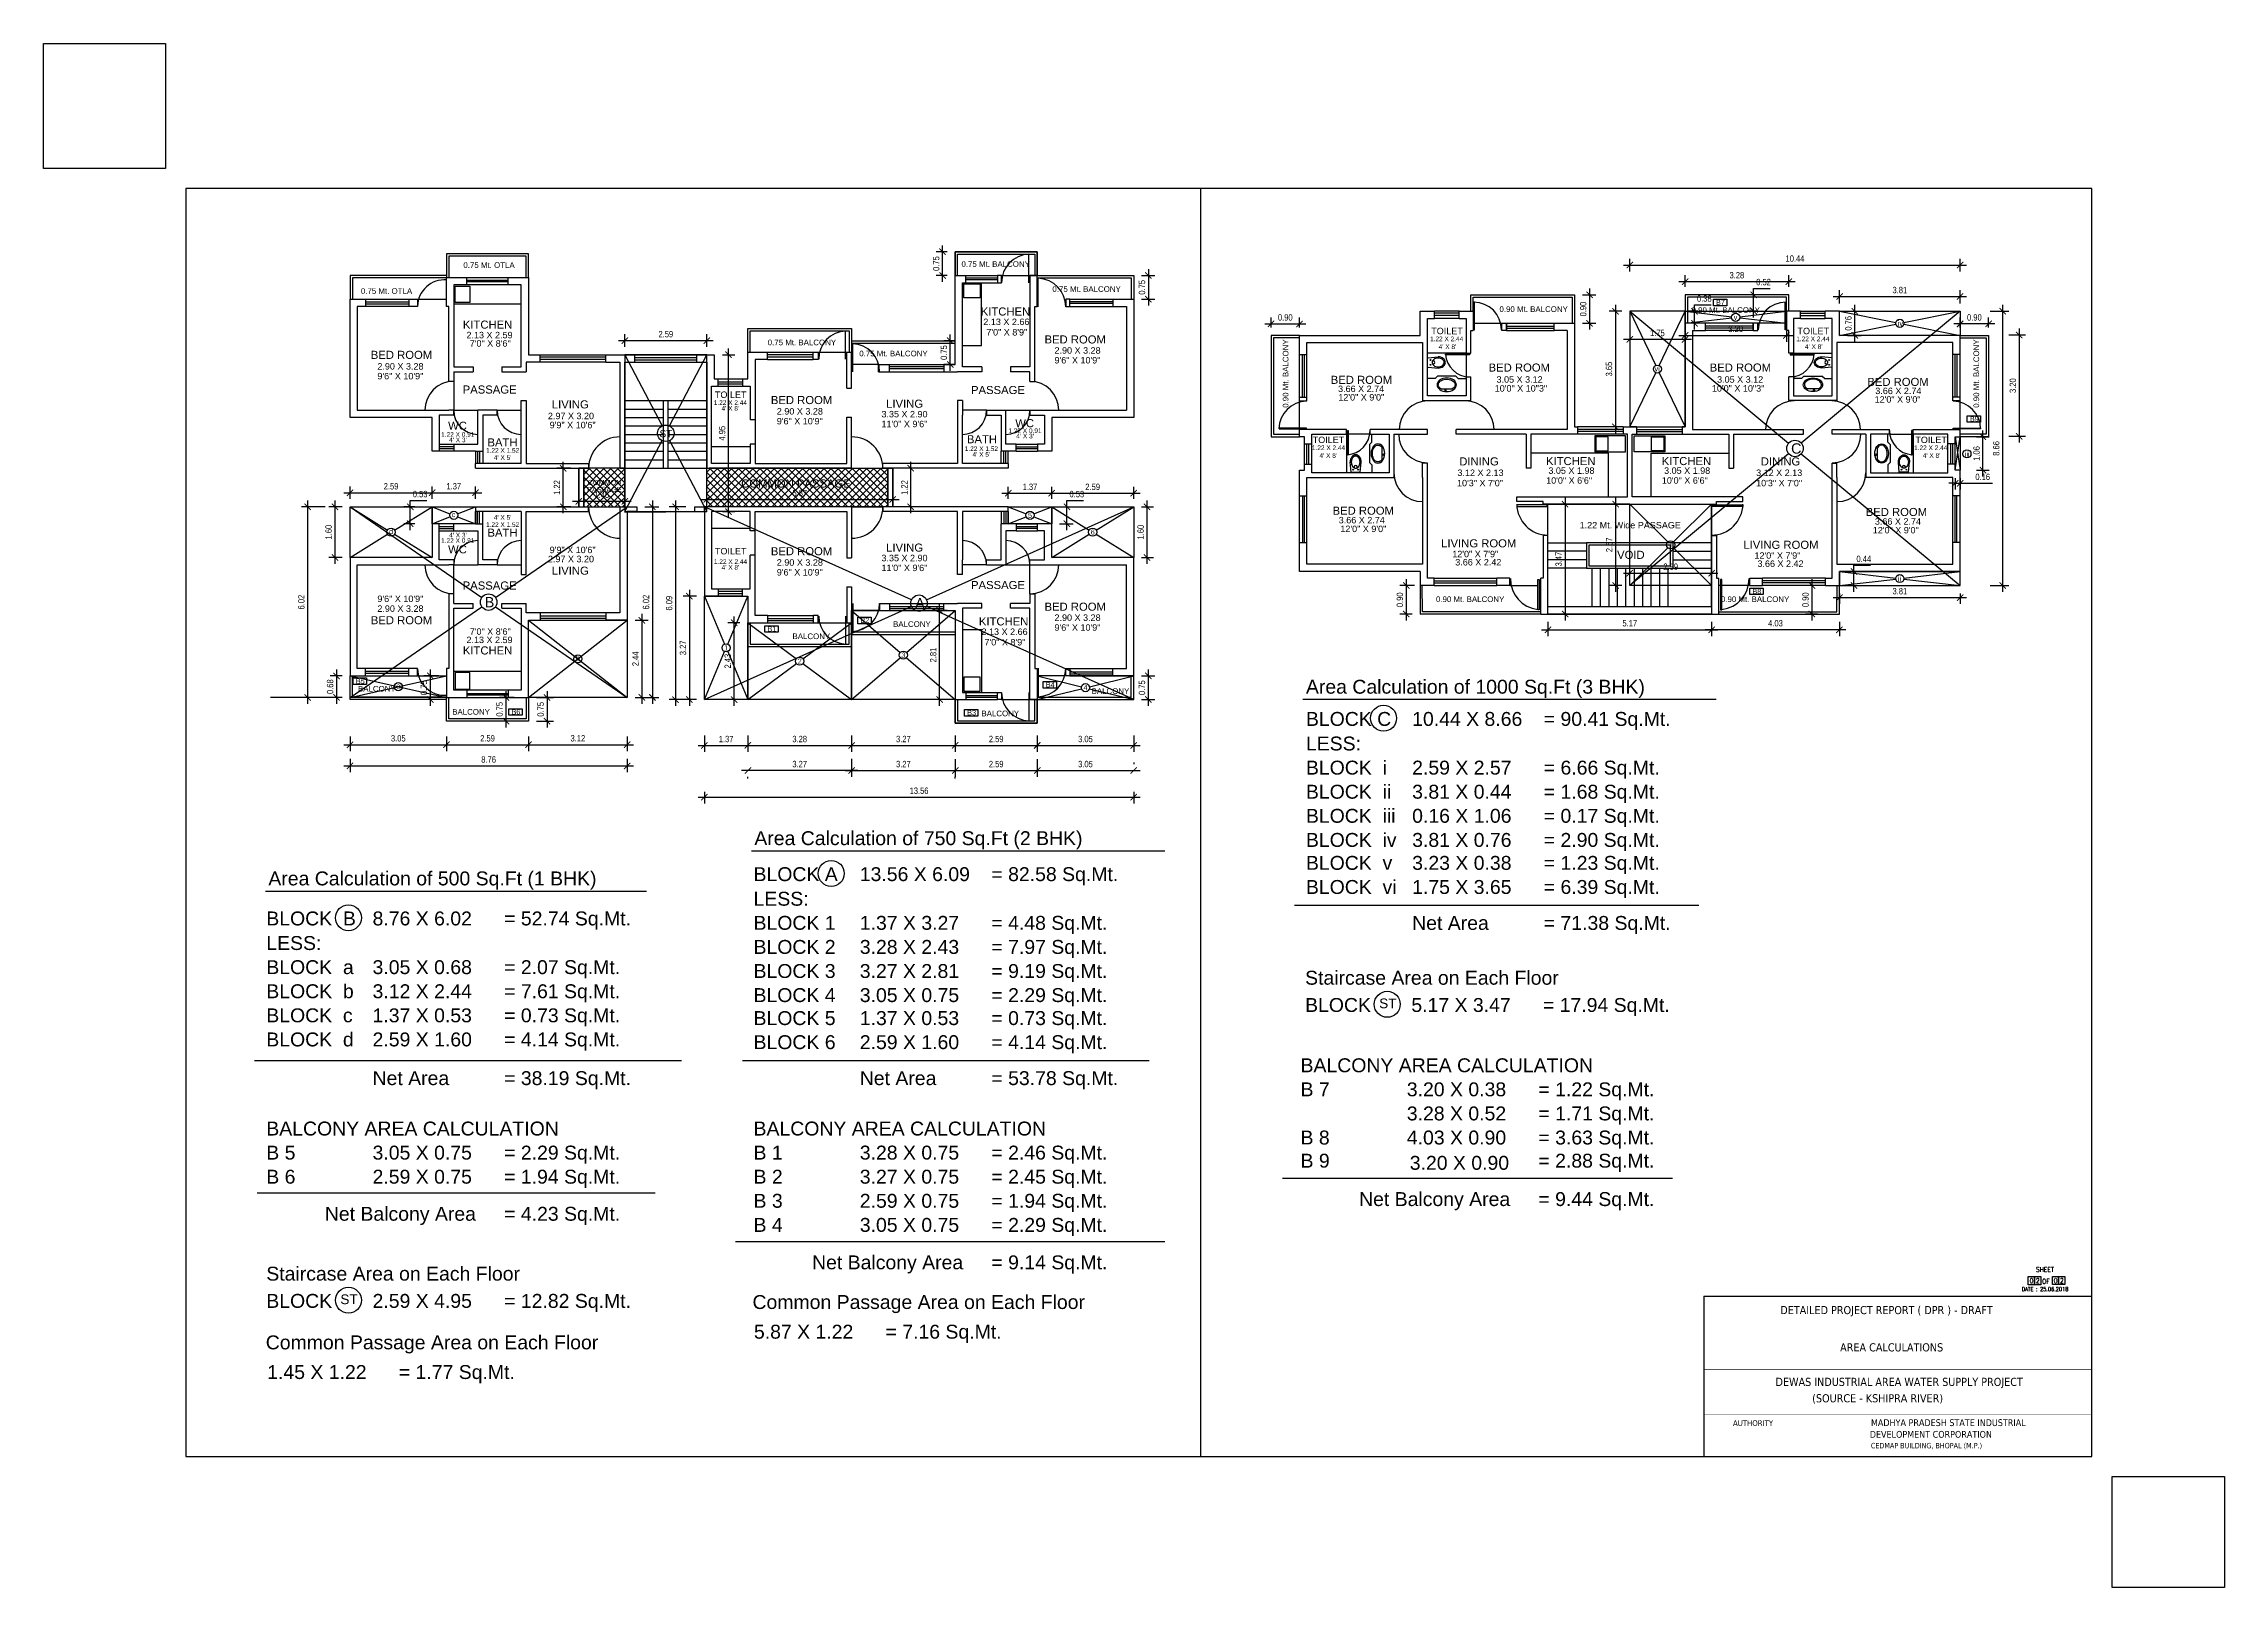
# Model space of a CAD drawing. Header units: metres. Extents: x -1441 to -394, y -133 to 518.
# Drawn here: x -1134.2 to -1065.3, y -68.9 to -20.1 of the extents above; entities that cross this region are included whole.
import ezdxf
from ezdxf.enums import TextEntityAlignment as Align

# ---------------------------------------------------------------- set-up
doc = ezdxf.new("R2010")
doc.units = ezdxf.units.M
doc.header["$LTSCALE"] = 25.4
doc.header["$PDMODE"] = 3
doc.layers.get('0').update_dxf_attribs({"linetype": 'CONTINUOUS'})
doc.layers.get('DEFPOINTS').update_dxf_attribs({"linetype": 'CONTINUOUS'})
doc.layers.add('FUR', color=1, linetype='CONTINUOUS')
doc.styles.add('logo', font='tahoma.ttf', dxfattribs={"height": 0.0508})
doc.styles.add('S1', font='ROMANS1')
doc.styles.get("Standard").update_dxf_attribs({"font": 'ARIALN.TTF'})
doc.styles.add('STYLE3', font='arial.ttf')
doc.dimstyles.get("Standard").update_dxf_attribs({"dimscale": 0, "dimtxt": 0.2, "dimasz": 0.2, "dimexe": 0.2, "dimexo": 0.25, "dimgap": 0.1, "dimtad": 1, "dimtoh": 1, "dimzin": 0, "dimdsep": 46, "dimtxsty": 'Standard', "dimblk1": 'ARCHTICK', "dimblk2": 'ARCHTICK', "dimsah": 1, "dimcen": 0, "dimdle": 0.2, "dimclrd": 8, "dimclre": 8, "dimclrt": 3, "dimadec": 0, "dimazin": 0, "dimtfac": 1, "dimtmove": 0, "dimatfit": 3, "dimldrblk": 'ARCHTICK', "dimfxl": 25.4, "dimfrac": 1, "dimtolj": 1, "dimtzin": 0, "dimarcsym": 0})
pattern_1 = [(45, (-547.25897, 0), (-0.1122532, 0.1122532), []), (135, (-547.25897, 0), (-0.1122532, -0.1122532), [])]

msp = doc.modelspace()

# ---------------------------------------------------------------- texts
at = {"color": 146, "style": 'STYLE3'}
for s, height, p in [('0.75 Mt. OTLA', 0.17842, (-1120.925, -27.22)), ('0.75 Mt. BALCONY', 0.17842, (-1105.19, -27.187)), ('0.75 Mt. OTLA', 0.17842, (-1124.163, -28.039)), ('0.75 Mt. BALCONY', 0.17842, (-1102.317, -27.977)), ('KITCHEN', 0.2549, (-1120.941, -29.138)), ('KITCHEN', 0.2549, (-1104.581, -28.724)), ('2.13 X 2.66', 0.20391, (-1104.499, -29.024)), ('0.90 Mt. BALCONY', 0.17842, (-1088.194, -28.611)), ('0.90 Mt. BALCONY', 0.17842, (-1082.127, -28.639)), ('2.13 X 2.59', 0.20391, (-1120.828, -29.443)), ('7\'0" X 8\'6"', 0.20391, (-1120.724, -29.706)), ('0.75 Mt. BALCONY', 0.17842, (-1111.311, -29.662)), ('7\'0" X 8\'9"', 0.20391, (-1104.405, -29.355)), ('BED ROOM', 0.2549, (-1102.566, -29.606)), ('1.22 X 2.44', 0.14682, (-1090.388, -29.534)), ('TOILET', 0.2039, (-1090.349, -29.314)), ('1.22 X 2.44', 0.14682, (-1078.818, -29.534)), ('TOILET', 0.2039, (-1078.779, -29.314)), ('BED ROOM', 0.2549, (-1123.849, -30.093)), ('2.90 X 3.28', 0.20391, (-1123.642, -30.43)), ('0.75 Mt. BALCONY', 0.17842, (-1108.419, -30.013)), ('9\'6" X 10\'9"', 0.20391, (-1102.251, -30.238)), ('2.90 X 3.28', 0.20391, (-1102.251, -29.928)), ("4' X 8'", 0.1468, (-1090.115, -29.781)), ('BED ROOM', 0.2549, (-1088.537, -30.494)), ('BED ROOM', 0.2549, (-1081.553, -30.494)), ("4' X 8'", 0.1468, (-1078.545, -29.781)), ('9\'6" X 10\'9"', 0.20391, (-1123.642, -30.74)), ('PASSAGE', 0.2549, (-1120.947, -31.188)), ('PASSAGE', 0.2549, (-1104.888, -31.203)), ('BED ROOM', 0.2549, (-1093.524, -30.882)), ('3.66 X 2.74', 0.20391, (-1093.293, -31.14)), ('10\'0" X 10"3"', 0.20391, (-1088.344, -31.126)), ('3.05 X 3.12', 0.20391, (-1088.287, -30.844)), ('10\'0" X 10"3"', 0.20391, (-1081.482, -31.126)), ('3.05 X 3.12', 0.20391, (-1081.319, -30.844)), ('BED ROOM', 0.2549, (-1076.573, -30.947)), ('3.66 X 2.74', 0.20391, (-1076.321, -31.205)), ('LIVING', 0.2549, (-1118.13, -31.657)), ('1.22 X 2.44', 0.14682, (-1113.015, -31.547)), ('TOILET', 0.2039, (-1112.978, -31.326)), ("4' X 8'", 0.1468, (-1112.771, -31.728)), ('BED ROOM', 0.2549, (-1111.211, -31.52)), ('2.90 X 3.28', 0.20391, (-1111.024, -31.851)), ('LIVING', 0.2549, (-1107.569, -31.636)), ('12\'0" X 9\'0"', 0.20391, (-1093.285, -31.409)), ('12\'0" X 9\'0"', 0.20391, (-1076.343, -31.475)), ('WC', 0.2549, (-1121.408, -32.331)), ('2.97 X 3.20', 0.20391, (-1118.255, -31.997)), ('9\'9" X 10\'6"', 0.20391, (-1118.199, -32.284)), ('9\'6" X 10\'9"', 0.20391, (-1111.024, -32.162)), ('3.35 X 2.90', 0.20391, (-1107.718, -31.94)), ('11\'0" X 9\'6"', 0.20391, (-1107.718, -32.251)), ('1.22 X 0.91', 0.14682, (-1103.709, -32.434)), ('WC', 0.2549, (-1103.49, -32.252)), ('1.22 X 0.91', 0.14682, (-1121.626, -32.554)), ("4' X 3'", 0.1468, (-1121.376, -32.724)), ('1.22 X 1.52', 0.14682, (-1120.21, -33.056)), ('BATH', 0.2549, (-1120.164, -32.857)), ('1.22 X 1.52', 0.14682, (-1105.085, -33.002)), ('BATH', 0.2549, (-1105.017, -32.758)), ("4' X 5'", 0.1468, (-1104.84, -33.183)), ("4' X 3'", 0.1468, (-1103.458, -32.603)), ('1.22 X 2.44', 0.14682, (-1094.118, -32.972)), ('TOILET', 0.2039, (-1094.094, -32.752)), ('1.22 X 2.44', 0.14682, (-1075.095, -32.972)), ('TOILET', 0.2039, (-1075.056, -32.752)), ("4' X 5'", 0.1468, (-1119.964, -33.282)), ("4' X 8'", 0.1468, (-1093.881, -33.219)), ('3.12 X 2.13', 0.20391, (-1089.522, -33.791)), ('DINING', 0.2549, (-1089.464, -33.458)), ('KITCHEN', 0.2549, (-1086.724, -33.447)), ('3.05 X 1.98', 0.20391, (-1086.649, -33.724)), ('KITCHEN', 0.2549, (-1083.069, -33.447)), ('3.05 X 1.98', 0.20391, (-1082.993, -33.724)), ('3.12 X 2.13', 0.20391, (-1080.086, -33.791)), ('DINING', 0.2549, (-1079.939, -33.458)), ("4' X 8'", 0.1468, (-1074.822, -33.219)), ('PASSAGE', 0.1631, (-1117.014, -34.297)), ('COMMON', 0.1631, (-1116.998, -34.077)), ('COMMON PASSAGE', 0.25489, (-1112.149, -34.155)), ('10\'3" X 7\'0"', 0.20391, (-1089.535, -34.117)), ('10\'0" X 6\'6"', 0.20391, (-1086.719, -34.034)), ('10\'0" X 6\'6"', 0.20391, (-1083.064, -34.034)), ('10\'3" X 7\'0"', 0.20391, (-1080.086, -34.117)), ("4' X 5'", 0.1468, (-1119.964, -35.173)), ('BED ROOM', 0.2549, (-1093.466, -35.014)), ('3.66 X 2.74', 0.20391, (-1093.272, -35.287)), ('BED ROOM', 0.2549, (-1076.624, -35.055)), ('3.66 X 2.74', 0.20391, (-1076.335, -35.328)), ('1.22 X 0.91', 0.14682, (-1121.626, -35.902)), ("4' X 3'", 0.1468, (-1121.376, -35.732)), ('1.22 X 1.52', 0.14682, (-1120.21, -35.4)), ('BATH', 0.2549, (-1120.164, -35.708)), ('12\'0" X 9\'0"', 0.20391, (-1093.221, -35.563)), ('LIVING ROOM', 0.25489, (-1090.036, -36.045)), ('1.22 Mt. Wide PASSAGE', 0.20391, (-1085.661, -35.446)), ('12\'0" X 9\'0"', 0.20391, (-1076.4, -35.604)), ('WC', 0.2549, (-1121.408, -36.235)), ('2.97 X 3.20', 0.20391, (-1118.255, -36.515)), ('9\'9" X 10\'6"', 0.20391, (-1118.199, -36.228)), ('1.22 X 2.44', 0.14682, (-1113.01, -36.568)), ('TOILET', 0.2039, (-1112.978, -36.268)), ('BED ROOM', 0.2549, (-1111.211, -36.294)), ('2.90 X 3.28', 0.20391, (-1111.024, -36.624)), ('3.35 X 2.90', 0.20391, (-1107.718, -36.484)), ('LIVING', 0.2549, (-1107.569, -36.18)), ('12\'0" X 7\'9"', 0.20391, (-1089.685, -36.358)), ('3.66 X 2.42', 0.20391, (-1089.591, -36.617)), ('VOID', 0.2549, (-1084.478, -36.408)), ('LIVING ROOM', 0.25489, (-1080.489, -36.091)), ('12\'0" X 7\'9"', 0.20391, (-1080.138, -36.405)), ('3.66 X 2.42', 0.20391, (-1080.044, -36.663)), ('PASSAGE', 0.2549, (-1120.947, -37.378)), ('LIVING', 0.2549, (-1118.13, -36.909)), ("4' X 8'", 0.1468, (-1112.765, -36.749)), ('9\'6" X 10\'9"', 0.20391, (-1111.024, -36.935)), ('11\'0" X 9\'6"', 0.20391, (-1107.718, -36.795)), ('PASSAGE', 0.2549, (-1104.888, -37.362)), ('9\'6" X 10\'9"', 0.20391, (-1123.642, -37.772)), ('2.90 X 3.28', 0.20391, (-1123.642, -38.082)), ('BED ROOM', 0.2549, (-1102.566, -38.046)), ('0.90 Mt. BALCONY', 0.17842, (-1090.2, -37.773)), ('0.90 Mt. BALCONY', 0.17842, (-1081.198, -37.773)), ('BED ROOM', 0.2549, (-1123.849, -38.473)), ('BALCONY', 0.1784, (-1107.351, -38.557)), ('KITCHEN', 0.2549, (-1104.639, -38.511)), ('9\'6" X 10\'9"', 0.20391, (-1102.251, -38.678)), ('2.90 X 3.28', 0.20391, (-1102.251, -38.367)), ('KITCHEN', 0.2549, (-1120.941, -39.428)), ('2.13 X 2.59', 0.20391, (-1120.828, -39.069)), ('7\'0" X 8\'6"', 0.20391, (-1120.724, -38.806)), ('BALCONY', 0.1784, (-1110.528, -38.943)), ('2.13 X 2.66', 0.20391, (-1104.557, -38.811)), ('7\'0" X 8\'9"', 0.20391, (-1104.463, -39.143)), ('BALCONY', 0.1784, (-1124.254, -40.599)), ('BALCONY', 0.1784, (-1101.079, -40.673)), ('BALCONY', 0.1784, (-1121.278, -41.329)), ('BALCONY', 0.1784, (-1104.56, -41.379))]:
    msp.add_text(s, height=height, dxfattribs=at).set_placement(p)
at = {"color": 1, "style": 'STYLE3'}
for s, height, p in [('B7', 0.1631, (-1081.352, -28.39)), ('v', 0.163, (-1080.793, -28.862)), ('iv', 0.1631, (-1075.608, -29.052)), ('vi', 0.1631, (-1083.296, -30.486)), ('ST', 0.2284, (-1114.73, -32.568)), ('B9', 0.1631, (-1073.332, -32.071)), ('C', 0.326, (-1078.982, -33.085)), ('iii', 0.1631, (-1073.494, -33.179)), ('c', 0.163, (-1121.291, -35.09)), ('5', 0.163, (-1103.088, -35.114)), ('d', 0.163, (-1123.272, -35.624)), ('6', 0.163, (-1101.107, -35.647)), ('i', 0.163, (-1082.804, -36.048)), ('ii', 0.1631, (-1075.608, -37.113)), ('B', 0.326, (-1120.251, -37.939)), ('A', 0.326, (-1106.654, -37.973)), ('B8', 0.1631, (-1080.203, -37.516)), ('B1', 0.1631, (-1111.32, -38.703)), ('B2', 0.1631, (-1108.381, -38.432)), ('1', 0.163, (-1112.687, -39.3)), ('b', 0.163, (-1117.37, -39.624)), ('2', 0.163, (-1110.363, -39.721)), ('3', 0.163, (-1107.087, -39.529)), ('B5', 0.1631, (-1124.322, -40.352)), ('a', 0.163, (-1123.044, -40.502)), ('B4', 0.1631, (-1102.525, -40.467)), ('4', 0.163, (-1101.335, -40.559)), ('B6', 0.1631, (-1119.404, -41.323)), ('B3', 0.1631, (-1105.008, -41.348))]:
    msp.add_text(s, height=height, dxfattribs=at).set_placement(p)
at = {"color": 146, "style": 'STYLE3'}
for p in [(-1094.861, -31.638), (-1073.041, -31.638)]:
    msp.add_text('0.90 Mt. BALCONY', height=0.17842, rotation=90, dxfattribs=at).set_placement(p)
at = {"color": 7, "style": 'STYLE3'}
for s, height, p in [('Area Calculation of 1000 Sq.Ft (3 BHK)', 0.43924, (-1094.308, -40.666)), ('BLOCK C', 0.4392, (-1094.308, -41.683)), ('10.44 X 8.66 ', 0.43924, (-1090.952, -41.683)), ('= 90.41 Sq.Mt.', 0.43924, (-1086.795, -41.683)), ('LESS:', 0.4392, (-1094.308, -42.46)), ('BLOCK  i', 0.4392, (-1094.308, -43.221)), ('2.59 X 2.57', 0.43924, (-1090.952, -43.221)), ('= 6.66 Sq.Mt.', 0.43924, (-1086.795, -43.221)), ('BLOCK  ii', 0.4392, (-1094.308, -43.982)), ('3.81 X 0.44', 0.43924, (-1090.952, -43.982)), ('= 1.68 Sq.Mt.', 0.43924, (-1086.795, -43.982)), ('BLOCK  iii', 0.4392, (-1094.308, -44.743)), ('0.16 X 1.06', 0.43924, (-1090.952, -44.743)), ('= 0.17 Sq.Mt.', 0.43924, (-1086.795, -44.743)), ('Area Calculation of 750 Sq.Ft (2 BHK)', 0.43924, (-1111.733, -45.449)), ('BLOCK  iv', 0.4392, (-1094.308, -45.504)), ('3.81 X 0.76', 0.43924, (-1090.952, -45.504)), ('= 2.90 Sq.Mt.', 0.43924, (-1086.795, -45.504)), ('BLOCK A', 0.4392, (-1111.758, -46.585)), ('13.56 X 6.09 ', 0.43924, (-1108.402, -46.585)), ('= 82.58 Sq.Mt.', 0.43924, (-1104.245, -46.585)), ('BLOCK  v', 0.4392, (-1094.308, -46.229)), ('3.23 X 0.38', 0.43924, (-1090.952, -46.229)), ('= 1.23 Sq.Mt.', 0.43924, (-1086.795, -46.229)), ('Area Calculation of 500 Sq.Ft (1 BHK)', 0.43924, (-1127.086, -46.72)), ('BLOCK  vi', 0.4392, (-1094.308, -46.99)), ('1.75 X 3.65', 0.43924, (-1090.952, -46.99)), ('= 6.39 Sq.Mt.', 0.43924, (-1086.795, -46.99)), ('LESS:', 0.4392, (-1111.758, -47.362)), ('BLOCK  B', 0.4392, (-1127.151, -47.984)), ('8.76 X 6.02 ', 0.43924, (-1123.794, -47.984)), ('= 52.74 Sq.Mt.', 0.43924, (-1119.638, -47.984)), ('BLOCK 1', 0.4392, (-1111.758, -48.123)), ('1.37 X 3.27', 0.43924, (-1108.402, -48.123)), ('= 4.48 Sq.Mt.', 0.43924, (-1104.245, -48.123)), ('Net Area', 0.4392, (-1090.952, -48.126)), ('= 71.38 Sq.Mt.', 0.43924, (-1086.795, -48.126)), ('LESS:', 0.4392, (-1127.151, -48.761)), ('BLOCK 2', 0.4392, (-1111.758, -48.883)), ('3.28 X 2.43', 0.43924, (-1108.402, -48.883)), ('= 7.97 Sq.Mt.', 0.43924, (-1104.245, -48.883)), ('BLOCK  a', 0.4392, (-1127.151, -49.522)), ('3.05 X 0.68', 0.43924, (-1123.794, -49.522)), ('= 2.07 Sq.Mt.', 0.43924, (-1119.638, -49.522)), ('BLOCK 3', 0.4392, (-1111.758, -49.644)), ('3.27 X 2.81', 0.43924, (-1108.402, -49.644)), ('= 9.19 Sq.Mt.', 0.43924, (-1104.245, -49.644)), ('Staircase Area on Each Floor', 0.43924, (-1094.334, -49.857)), ('BLOCK  b', 0.4392, (-1127.151, -50.283)), ('3.12 X 2.44', 0.43924, (-1123.794, -50.283)), ('= 7.61 Sq.Mt.', 0.43924, (-1119.638, -50.283)), ('BLOCK 4', 0.4392, (-1111.758, -50.405)), ('3.05 X 0.75', 0.43924, (-1108.402, -50.405)), ('= 2.29 Sq.Mt.', 0.43924, (-1104.245, -50.405)), ('BLOCK', 0.4392, (-1094.334, -50.717)), ('ST', 0.3075, (-1091.994, -50.6)), ('5.17 X 3.47 ', 0.43924, (-1090.977, -50.717)), ('= 17.94 Sq.Mt.', 0.43924, (-1086.821, -50.717)), ('BLOCK  c', 0.4392, (-1127.151, -51.044)), ('1.37 X 0.53', 0.43924, (-1123.794, -51.044)), ('= 0.73 Sq.Mt.', 0.43924, (-1119.638, -51.044)), ('BLOCK 5', 0.4392, (-1111.758, -51.131)), ('1.37 X 0.53 ', 0.43924, (-1108.402, -51.131)), ('= 0.73 Sq.Mt.', 0.43924, (-1104.245, -51.131)), ('BLOCK  d', 0.4392, (-1127.151, -51.805)), ('2.59 X 1.60', 0.43924, (-1123.794, -51.805)), ('= 4.14 Sq.Mt.', 0.43924, (-1119.638, -51.805)), ('BLOCK 6', 0.4392, (-1111.758, -51.891)), ('2.59 X 1.60', 0.43924, (-1108.402, -51.891)), ('= 4.14 Sq.Mt.', 0.43924, (-1104.245, -51.891)), ('BALCONY AREA CALCULATION', 0.43924, (-1094.478, -52.621)), ('Net Area', 0.4392, (-1123.794, -53.027)), ('= 38.19 Sq.Mt.', 0.43924, (-1119.638, -53.027)), ('Net Area', 0.4392, (-1108.402, -53.027)), ('= 53.78 Sq.Mt.', 0.43924, (-1104.245, -53.027)), ('B 7', 0.4392, (-1094.478, -53.381)), ('3.20 X 0.38', 0.43924, (-1091.121, -53.381)), ('= 1.22 Sq.Mt.', 0.43924, (-1086.964, -53.381)), ('3.28 X 0.52', 0.43924, (-1091.121, -54.142)), ('= 1.71 Sq.Mt.', 0.43924, (-1086.964, -54.142)), ('BALCONY AREA CALCULATION', 0.43924, (-1127.151, -54.619)), ('BALCONY AREA CALCULATION', 0.43924, (-1111.758, -54.619)), ('B 5', 0.4392, (-1127.151, -55.379)), ('3.05 X 0.75', 0.43924, (-1123.794, -55.379)), ('= 2.29 Sq.Mt.', 0.43924, (-1119.638, -55.379)), ('B 1', 0.4392, (-1111.758, -55.379)), ('3.28 X 0.75', 0.43924, (-1108.402, -55.379)), ('= 2.46 Sq.Mt.', 0.43924, (-1104.245, -55.379)), ('B 8', 0.4392, (-1094.478, -54.903)), ('4.03 X 0.90', 0.43924, (-1091.121, -54.903)), ('= 3.63 Sq.Mt.', 0.43924, (-1086.964, -54.903)), ('B 6', 0.4392, (-1127.151, -56.14)), ('2.59 X 0.75', 0.43924, (-1123.794, -56.14)), ('= 1.94 Sq.Mt.', 0.43924, (-1119.638, -56.14)), ('B 2', 0.4392, (-1111.758, -56.14)), ('3.27 X 0.75', 0.43924, (-1108.402, -56.14)), ('= 2.45 Sq.Mt.', 0.43924, (-1104.245, -56.14)), ('B 9', 0.4392, (-1094.478, -55.634)), ('3.20 X 0.90', 0.43924, (-1091.028, -55.702)), ('= 2.88 Sq.Mt.', 0.43924, (-1086.964, -55.634)), ('B 3', 0.4392, (-1111.758, -56.901)), ('2.59 X 0.75', 0.43924, (-1108.402, -56.901)), ('= 1.94 Sq.Mt.', 0.43924, (-1104.245, -56.901)), ('Net Balcony Area', 0.43924, (-1092.629, -56.847)), ('= 9.44 Sq.Mt.', 0.43924, (-1086.964, -56.847)), ('Net Balcony Area', 0.43924, (-1125.302, -57.311)), ('= 4.23 Sq.Mt.', 0.43924, (-1119.638, -57.311)), ('B 4', 0.4392, (-1111.758, -57.662)), ('3.05 X 0.75', 0.43924, (-1108.402, -57.662)), ('= 2.29 Sq.Mt.', 0.43924, (-1104.245, -57.662)), ('Net Balcony Area', 0.43924, (-1109.91, -58.845)), ('= 9.14 Sq.Mt.', 0.43924, (-1104.245, -58.845)), ('Staircase Area on Each Floor', 0.43924, (-1127.151, -59.202)), ('BLOCK', 0.4392, (-1127.151, -60.062)), ('ST', 0.3075, (-1124.811, -59.945)), ('2.59 X 4.95 ', 0.43924, (-1123.794, -60.062)), ('= 12.82 Sq.Mt.', 0.43924, (-1119.638, -60.062)), ('Common Passage Area on Each Floor', 0.43924, (-1111.792, -60.098)), ('5.87 X 1.22', 0.43924, (-1111.746, -61.035)), ('= 7.16 Sq.Mt.', 0.43924, (-1107.589, -61.035)), ('Common Passage Area on Each Floor', 0.43924, (-1127.168, -61.372)), ('1.45 X 1.22', 0.43924, (-1127.122, -62.309)), ('= 1.77 Sq.Mt.', 0.43924, (-1122.965, -62.309))]:
    msp.add_text(s, height=height, dxfattribs=at).set_placement(p)
at = {"style": 'S1', "width": 0.8}
for s, p in [('0', (-1071.386, -59.282)), ('2', (-1071.189, -59.282)), ('0', (-1070.625, -59.279)), ('2', (-1070.428, -59.279))]:
    msp.add_text(s, height=0.155, dxfattribs=at).set_placement(p, align=Align.CENTER)
for s, p in [('SHEET', (-1070.962, -58.851)), ('OF', (-1070.932, -59.224))]:
    msp.add_text(s, height=0.1554, dxfattribs=at).set_placement(p, align=Align.MIDDLE_CENTER)
msp.add_text('DATE : 25.06.2018', height=0.13046, dxfattribs=at).set_placement((-1071.693, -59.535))
at = {"style": 'logo'}
for s, p in [('DETAILED PROJECT REPORT ( DPR ) - DRAFT', (-1079.322, -60.261)), ('AREA CALCULATIONS', (-1077.432, -61.438)), ('DEWAS INDUSTRIAL AREA WATER SUPPLY PROJECT', (-1079.473, -62.528)), ('(SOURCE - KSHIPRA RIVER)', (-1078.315, -63.046))]:
    msp.add_text(s, height=0.25785, dxfattribs=at).set_placement(p)
for s, height, p in [('AUTHORITY ', 0.1859, (-1080.148, -63.795)), (' DEVELOPMENT CORPORATION', 0.21488, (-1074.606, -64.164)), ('MADHYA PRADESH STATE INDUSTRIAL ', 0.21488, (-1073.974, -63.795)), ('CEDMAP BUILDING, BHOPAL (M.P.)', 0.1719, (-1074.704, -64.499))]:
    msp.add_text(s, height=height, dxfattribs=at).set_placement(p, align=Align.CENTER)

# ---------------------------------------------------------------- blocks, each defined once
blk = doc.blocks.new('_ARCHTICK')
at = {"color": 0, "linetype": 'ByBlock', "const_width": 0.15}
blk.add_lwpolyline([(-0.5, -0.5), (0.5, 0.5)], dxfattribs=at)
blk = doc.blocks.new('*D196')
at = {"color": 8, "lineweight": -2, "transparency": 16777216}
for p, q in [((-1099.285, -41.052), (-1099.285, -39.902)), ((-1099.499, -40.102), (-1099.085, -40.102)), ((-1099.499, -40.852), (-1099.085, -40.852))]:
    blk.add_line(p, q, dxfattribs=at)
at = {"layer": 'DEFPOINTS', "color": 0, "transparency": 16777216}
for p in [(-1099.749, -40.102), (-1099.285, -40.102), (-1099.749, -40.852)]:
    blk.add_point(p, dxfattribs=at)
at = {"color": 8, "lineweight": -2, "transparency": 16777216, "xscale": 0.2, "yscale": 0.2, "zscale": 0.2}
for p, rotation in [((-1099.285, -40.102), 90), ((-1099.285, -40.852), 270)]:
    blk.add_blockref('_ARCHTICK', p, dxfattribs=dict(at, rotation=rotation))
at = {"color": 86, "transparency": 16777216, "insert": (-1099.487, -40.477), "char_height": 0.2, "attachment_point": 5, "rotation": 90}
blk.add_mtext('\\A1;0.75', dxfattribs=at)
blk = doc.blocks.new('*D197')
at = {"color": 8, "lineweight": -2, "transparency": 16777216}
for p, q in [((-1099.499, -27.458), (-1099.085, -27.458)), ((-1099.285, -27.258), (-1099.285, -28.408)), ((-1099.499, -28.208), (-1099.085, -28.208))]:
    blk.add_line(p, q, dxfattribs=at)
at = {"layer": 'DEFPOINTS', "color": 0, "transparency": 16777216}
for p in [(-1099.749, -27.458), (-1099.749, -28.208), (-1099.285, -28.208)]:
    blk.add_point(p, dxfattribs=at)
at = {"color": 8, "lineweight": -2, "transparency": 16777216, "xscale": 0.2, "yscale": 0.2, "zscale": 0.2}
for p, rotation in [((-1099.285, -27.458), 90), ((-1099.285, -28.208), 270)]:
    blk.add_blockref('_ARCHTICK', p, dxfattribs=dict(at, rotation=rotation))
at = {"color": 86, "transparency": 16777216, "insert": (-1099.487, -27.833), "char_height": 0.2, "attachment_point": 5, "rotation": 90}
blk.add_mtext('\\A1;0.75', dxfattribs=at)
blk = doc.blocks.new('*D198')
at = {"color": 8, "lineweight": -2, "transparency": 16777216}
for p, q in [((-1105.638, -26.708), (-1105.987, -26.708)), ((-1105.787, -27.658), (-1105.787, -26.508)), ((-1105.638, -27.458), (-1105.987, -27.458))]:
    blk.add_line(p, q, dxfattribs=at)
at = {"layer": 'DEFPOINTS', "color": 0, "transparency": 16777216}
for p in [(-1105.787, -26.708), (-1105.388, -26.708), (-1105.388, -27.458)]:
    blk.add_point(p, dxfattribs=at)
at = {"color": 8, "lineweight": -2, "transparency": 16777216, "xscale": 0.2, "yscale": 0.2, "zscale": 0.2}
for p, rotation in [((-1105.787, -26.708), 90), ((-1105.787, -27.458), 270)]:
    blk.add_blockref('_ARCHTICK', p, dxfattribs=dict(at, rotation=rotation))
at = {"color": 86, "transparency": 16777216, "insert": (-1105.989, -27.083), "char_height": 0.2, "attachment_point": 5, "rotation": 90}
blk.add_mtext('\\A1;0.75', dxfattribs=at)
blk = doc.blocks.new('*D152')
at = {"color": 8, "lineweight": -2, "transparency": 16777216}
for p, q in [((-1105.395, -29.519), (-1105.744, -29.519)), ((-1105.544, -30.469), (-1105.544, -29.319)), ((-1105.395, -30.269), (-1105.744, -30.269))]:
    blk.add_line(p, q, dxfattribs=at)
at = {"layer": 'DEFPOINTS', "color": 0, "transparency": 16777216}
for p in [(-1105.544, -29.519), (-1105.145, -29.519), (-1105.145, -30.269)]:
    blk.add_point(p, dxfattribs=at)
at = {"color": 8, "lineweight": -2, "transparency": 16777216, "xscale": 0.2, "yscale": 0.2, "zscale": 0.2}
for p, rotation in [((-1105.544, -29.519), 90), ((-1105.544, -30.269), 270)]:
    blk.add_blockref('_ARCHTICK', p, dxfattribs=dict(at, rotation=rotation))
at = {"color": 86, "transparency": 16777216, "insert": (-1105.746, -29.894), "char_height": 0.2, "attachment_point": 5, "rotation": 90}
blk.add_mtext('\\A1;0.75', dxfattribs=at)
blk = doc.blocks.new('*D153')
at = {"color": 8, "lineweight": -2, "transparency": 16777216}
for p, q in [((-1105.588, -43.092), (-1102.597, -43.092)), ((-1105.388, -42.735), (-1105.388, -43.292)), ((-1102.797, -42.735), (-1102.797, -43.292))]:
    blk.add_line(p, q, dxfattribs=at)
at = {"layer": 'DEFPOINTS', "color": 0, "transparency": 16777216}
for p in [(-1105.388, -42.485), (-1102.797, -42.485), (-1102.797, -43.092)]:
    blk.add_point(p, dxfattribs=at)
at = {"color": 8, "lineweight": -2, "transparency": 16777216, "xscale": 0.2, "yscale": 0.2, "zscale": 0.2, "rotation": 180}
blk.add_blockref('_ARCHTICK', (-1105.388, -43.092), dxfattribs=at)
at = {"color": 8, "lineweight": -2, "transparency": 16777216, "xscale": 0.2, "yscale": 0.2, "zscale": 0.2}
blk.add_blockref('_ARCHTICK', (-1102.797, -43.092), dxfattribs=at)
at = {"color": 86, "transparency": 16777216, "insert": (-1104.093, -42.89), "char_height": 0.2, "attachment_point": 5}
blk.add_mtext('\\A1;2.59', dxfattribs=at)
blk = doc.blocks.new('*D154')
at = {"color": 8, "lineweight": -2, "transparency": 16777216}
for p, q in [((-1102.997, -43.092), (-1099.549, -43.092)), ((-1102.797, -42.735), (-1102.797, -43.292)), ((-1099.749, -42.842), (-1099.749, -42.892))]:
    blk.add_line(p, q, dxfattribs=at)
at = {"layer": 'DEFPOINTS', "color": 0, "transparency": 16777216}
for p in [(-1102.797, -42.485), (-1099.749, -43.092), (-1099.749, -43.092)]:
    blk.add_point(p, dxfattribs=at)
at = {"color": 8, "lineweight": -2, "transparency": 16777216, "xscale": 0.2, "yscale": 0.2, "zscale": 0.2, "rotation": 180}
blk.add_blockref('_ARCHTICK', (-1102.797, -43.092), dxfattribs=at)
at = {"color": 8, "lineweight": -2, "transparency": 16777216, "xscale": 0.2, "yscale": 0.2, "zscale": 0.2}
blk.add_blockref('_ARCHTICK', (-1099.749, -43.092), dxfattribs=at)
at = {"color": 86, "transparency": 16777216, "insert": (-1101.273, -42.89), "char_height": 0.2, "attachment_point": 5}
blk.add_mtext('\\A1;3.05', dxfattribs=at)
blk = doc.blocks.new('*D155')
at = {"color": 8, "lineweight": -2, "transparency": 16777216}
for p, q in [((-1108.862, -43.092), (-1105.188, -43.092)), ((-1108.662, -42.727), (-1108.662, -43.292)), ((-1105.388, -43.342), (-1105.388, -43.292))]:
    blk.add_line(p, q, dxfattribs=at)
at = {"layer": 'DEFPOINTS', "color": 0, "transparency": 16777216}
for p in [(-1108.662, -42.477), (-1105.388, -43.092), (-1105.388, -43.092)]:
    blk.add_point(p, dxfattribs=at)
at = {"color": 8, "lineweight": -2, "transparency": 16777216, "xscale": 0.2, "yscale": 0.2, "zscale": 0.2, "rotation": 180}
blk.add_blockref('_ARCHTICK', (-1108.662, -43.092), dxfattribs=at)
at = {"color": 8, "lineweight": -2, "transparency": 16777216, "xscale": 0.2, "yscale": 0.2, "zscale": 0.2}
blk.add_blockref('_ARCHTICK', (-1105.388, -43.092), dxfattribs=at)
at = {"color": 86, "transparency": 16777216, "insert": (-1107.025, -42.89), "char_height": 0.2, "attachment_point": 5}
blk.add_mtext('\\A1;3.27', dxfattribs=at)
blk = doc.blocks.new('*D156')
at = {"color": 8, "lineweight": -2, "transparency": 16777216}
for p, q in [((-1108.462, -43.092), (-1112.137, -43.092)), ((-1111.937, -43.342), (-1111.937, -43.292)), ((-1108.662, -42.727), (-1108.662, -43.292))]:
    blk.add_line(p, q, dxfattribs=at)
at = {"layer": 'DEFPOINTS', "color": 0, "transparency": 16777216}
for p in [(-1108.662, -42.477), (-1111.937, -43.092), (-1111.937, -43.092)]:
    blk.add_point(p, dxfattribs=at)
at = {"color": 8, "lineweight": -2, "transparency": 16777216, "xscale": 0.2, "yscale": 0.2, "zscale": 0.2, "rotation": 180}
blk.add_blockref('_ARCHTICK', (-1111.937, -43.092), dxfattribs=at)
at = {"color": 8, "lineweight": -2, "transparency": 16777216, "xscale": 0.2, "yscale": 0.2, "zscale": 0.2}
blk.add_blockref('_ARCHTICK', (-1108.662, -43.092), dxfattribs=at)
at = {"color": 86, "transparency": 16777216, "insert": (-1110.3, -42.89), "char_height": 0.2, "attachment_point": 5}
blk.add_mtext('\\A1;3.27', dxfattribs=at)
blk = doc.blocks.new('*D157')
at = {"color": 8, "lineweight": -2, "transparency": 16777216}
for p, q in [((-1113.9, -34.765), (-1114.423, -34.765)), ((-1114.223, -34.565), (-1114.223, -41.052)), ((-1113.9, -40.852), (-1114.423, -40.852))]:
    blk.add_line(p, q, dxfattribs=at)
at = {"layer": 'DEFPOINTS', "color": 0, "transparency": 16777216}
for p in [(-1113.65, -34.765), (-1114.223, -40.852), (-1113.65, -40.852)]:
    blk.add_point(p, dxfattribs=at)
at = {"color": 8, "lineweight": -2, "transparency": 16777216, "xscale": 0.2, "yscale": 0.2, "zscale": 0.2}
for p, rotation in [((-1114.223, -34.765), 90), ((-1114.223, -40.852), 270)]:
    blk.add_blockref('_ARCHTICK', p, dxfattribs=dict(at, rotation=rotation))
at = {"color": 86, "transparency": 16777216, "insert": (-1114.425, -37.809), "char_height": 0.2, "attachment_point": 5, "rotation": 90}
blk.add_mtext('\\A1;6.09', dxfattribs=at)
blk = doc.blocks.new('*D158')
at = {"color": 8, "lineweight": -2, "transparency": 16777216}
for p, q in [((-1113.511, -43.934), (-1099.549, -43.934)), ((-1113.311, -43.769), (-1113.311, -44.134)), ((-1099.749, -43.769), (-1099.749, -44.134))]:
    blk.add_line(p, q, dxfattribs=at)
at = {"layer": 'DEFPOINTS', "color": 0, "transparency": 16777216}
for p in [(-1113.311, -43.519), (-1099.749, -43.519), (-1099.749, -43.934)]:
    blk.add_point(p, dxfattribs=at)
at = {"color": 8, "lineweight": -2, "transparency": 16777216, "xscale": 0.2, "yscale": 0.2, "zscale": 0.2, "rotation": 180}
blk.add_blockref('_ARCHTICK', (-1113.311, -43.934), dxfattribs=at)
at = {"color": 8, "lineweight": -2, "transparency": 16777216, "xscale": 0.2, "yscale": 0.2, "zscale": 0.2}
blk.add_blockref('_ARCHTICK', (-1099.749, -43.934), dxfattribs=at)
at = {"color": 3, "transparency": 16777216, "insert": (-1106.53, -43.732), "char_height": 0.2, "attachment_point": 5}
blk.add_mtext('\\A1;13.56', dxfattribs=at)
blk = doc.blocks.new('*D199')
at = {"color": 8, "lineweight": -2, "transparency": 16777216}
for p, q in [((-1113.561, -37.584), (-1113.985, -37.584)), ((-1113.785, -37.384), (-1113.785, -41.052)), ((-1113.561, -40.852), (-1113.985, -40.852))]:
    blk.add_line(p, q, dxfattribs=at)
at = {"layer": 'DEFPOINTS', "color": 0, "transparency": 16777216}
for p in [(-1113.311, -37.584), (-1113.785, -40.852), (-1113.311, -40.852)]:
    blk.add_point(p, dxfattribs=at)
at = {"color": 8, "lineweight": -2, "transparency": 16777216, "xscale": 0.2, "yscale": 0.2, "zscale": 0.2}
for p, rotation in [((-1113.785, -37.584), 90), ((-1113.785, -40.852), 270)]:
    blk.add_blockref('_ARCHTICK', p, dxfattribs=dict(at, rotation=rotation))
at = {"color": 3, "transparency": 16777216, "insert": (-1113.987, -39.218), "char_height": 0.2, "attachment_point": 5, "rotation": 90}
blk.add_mtext('\\A1;3.27', dxfattribs=at)
blk = doc.blocks.new('*D159')
at = {"color": 8, "lineweight": -2, "transparency": 16777216}
for p, q in [((-1113.311, -41.985), (-1113.311, -42.501)), ((-1111.939, -41.985), (-1111.939, -42.501)), ((-1113.511, -42.301), (-1111.739, -42.301))]:
    blk.add_line(p, q, dxfattribs=at)
at = {"layer": 'DEFPOINTS', "color": 0, "transparency": 16777216}
for p in [(-1113.311, -41.735), (-1111.939, -41.735), (-1111.939, -42.301)]:
    blk.add_point(p, dxfattribs=at)
at = {"color": 8, "lineweight": -2, "transparency": 16777216, "xscale": 0.2, "yscale": 0.2, "zscale": 0.2, "rotation": 180}
blk.add_blockref('_ARCHTICK', (-1113.311, -42.301), dxfattribs=at)
at = {"color": 8, "lineweight": -2, "transparency": 16777216, "xscale": 0.2, "yscale": 0.2, "zscale": 0.2}
blk.add_blockref('_ARCHTICK', (-1111.939, -42.301), dxfattribs=at)
at = {"color": 86, "transparency": 16777216, "insert": (-1112.625, -42.099), "char_height": 0.2, "attachment_point": 5}
blk.add_mtext('\\A1;1.37', dxfattribs=at)
blk = doc.blocks.new('*D160')
at = {"color": 8, "lineweight": -2, "transparency": 16777216}
for p, q in [((-1111.939, -41.985), (-1111.939, -42.501)), ((-1108.662, -41.985), (-1108.662, -42.501)), ((-1112.139, -42.301), (-1108.462, -42.301))]:
    blk.add_line(p, q, dxfattribs=at)
at = {"layer": 'DEFPOINTS', "color": 0, "transparency": 16777216}
for p in [(-1111.939, -41.735), (-1108.662, -41.735), (-1108.662, -42.301)]:
    blk.add_point(p, dxfattribs=at)
at = {"color": 8, "lineweight": -2, "transparency": 16777216, "xscale": 0.2, "yscale": 0.2, "zscale": 0.2, "rotation": 180}
blk.add_blockref('_ARCHTICK', (-1111.939, -42.301), dxfattribs=at)
at = {"color": 8, "lineweight": -2, "transparency": 16777216, "xscale": 0.2, "yscale": 0.2, "zscale": 0.2}
blk.add_blockref('_ARCHTICK', (-1108.662, -42.301), dxfattribs=at)
at = {"color": 86, "transparency": 16777216, "insert": (-1110.301, -42.099), "char_height": 0.2, "attachment_point": 5}
blk.add_mtext('\\A1;3.28', dxfattribs=at)
blk = doc.blocks.new('*D161')
at = {"color": 8, "lineweight": -2, "transparency": 16777216}
for p, q in [((-1108.662, -41.985), (-1108.662, -42.501)), ((-1105.388, -41.985), (-1105.388, -42.501)), ((-1108.862, -42.301), (-1105.188, -42.301))]:
    blk.add_line(p, q, dxfattribs=at)
at = {"layer": 'DEFPOINTS', "color": 0, "transparency": 16777216}
for p in [(-1108.662, -41.735), (-1105.388, -41.735), (-1105.388, -42.301)]:
    blk.add_point(p, dxfattribs=at)
at = {"color": 8, "lineweight": -2, "transparency": 16777216, "xscale": 0.2, "yscale": 0.2, "zscale": 0.2, "rotation": 180}
blk.add_blockref('_ARCHTICK', (-1108.662, -42.301), dxfattribs=at)
at = {"color": 8, "lineweight": -2, "transparency": 16777216, "xscale": 0.2, "yscale": 0.2, "zscale": 0.2}
blk.add_blockref('_ARCHTICK', (-1105.388, -42.301), dxfattribs=at)
at = {"color": 86, "transparency": 16777216, "insert": (-1107.025, -42.099), "char_height": 0.2, "attachment_point": 5}
blk.add_mtext('\\A1;3.27', dxfattribs=at)
blk = doc.blocks.new('*D162')
at = {"color": 8, "lineweight": -2, "transparency": 16777216}
for p, q in [((-1105.388, -41.985), (-1105.388, -42.501)), ((-1102.797, -41.985), (-1102.797, -42.501)), ((-1105.588, -42.301), (-1102.597, -42.301))]:
    blk.add_line(p, q, dxfattribs=at)
at = {"layer": 'DEFPOINTS', "color": 0, "transparency": 16777216}
for p in [(-1105.388, -41.735), (-1102.797, -41.735), (-1102.797, -42.301)]:
    blk.add_point(p, dxfattribs=at)
at = {"color": 8, "lineweight": -2, "transparency": 16777216, "xscale": 0.2, "yscale": 0.2, "zscale": 0.2, "rotation": 180}
blk.add_blockref('_ARCHTICK', (-1105.388, -42.301), dxfattribs=at)
at = {"color": 8, "lineweight": -2, "transparency": 16777216, "xscale": 0.2, "yscale": 0.2, "zscale": 0.2}
blk.add_blockref('_ARCHTICK', (-1102.797, -42.301), dxfattribs=at)
at = {"color": 86, "transparency": 16777216, "insert": (-1104.093, -42.099), "char_height": 0.2, "attachment_point": 5}
blk.add_mtext('\\A1;2.59', dxfattribs=at)
blk = doc.blocks.new('*D163')
at = {"color": 8, "lineweight": -2, "transparency": 16777216}
for p, q in [((-1102.797, -41.985), (-1102.797, -42.501)), ((-1099.749, -41.985), (-1099.749, -42.501)), ((-1102.997, -42.301), (-1099.549, -42.301))]:
    blk.add_line(p, q, dxfattribs=at)
at = {"layer": 'DEFPOINTS', "color": 0, "transparency": 16777216}
for p in [(-1102.797, -41.735), (-1099.749, -41.735), (-1099.749, -42.301)]:
    blk.add_point(p, dxfattribs=at)
at = {"color": 8, "lineweight": -2, "transparency": 16777216, "xscale": 0.2, "yscale": 0.2, "zscale": 0.2, "rotation": 180}
blk.add_blockref('_ARCHTICK', (-1102.797, -42.301), dxfattribs=at)
at = {"color": 8, "lineweight": -2, "transparency": 16777216, "xscale": 0.2, "yscale": 0.2, "zscale": 0.2}
blk.add_blockref('_ARCHTICK', (-1099.749, -42.301), dxfattribs=at)
at = {"color": 86, "transparency": 16777216, "insert": (-1101.273, -42.099), "char_height": 0.2, "attachment_point": 5}
blk.add_mtext('\\A1;3.05', dxfattribs=at)
blk = doc.blocks.new('*D200')
at = {"color": 8, "lineweight": -2, "transparency": 16777216}
for p, q in [((-1112.189, -38.426), (-1112.571, -38.426)), ((-1112.371, -41.052), (-1112.371, -38.226)), ((-1112.189, -40.852), (-1112.571, -40.852))]:
    blk.add_line(p, q, dxfattribs=at)
at = {"layer": 'DEFPOINTS', "color": 0, "transparency": 16777216}
for p in [(-1112.371, -38.426), (-1111.939, -38.426), (-1111.939, -40.852)]:
    blk.add_point(p, dxfattribs=at)
at = {"color": 8, "lineweight": -2, "transparency": 16777216, "xscale": 0.2, "yscale": 0.2, "zscale": 0.2}
for p, rotation in [((-1112.371, -38.426), 90), ((-1112.371, -40.852), 270)]:
    blk.add_blockref('_ARCHTICK', p, dxfattribs=dict(at, rotation=rotation))
at = {"color": 3, "transparency": 16777216, "insert": (-1112.574, -39.639), "char_height": 0.2, "attachment_point": 5, "rotation": 90}
blk.add_mtext('\\A1;2.43', dxfattribs=at)
blk = doc.blocks.new('*D201')
at = {"color": 8, "lineweight": -2, "transparency": 16777216}
for p, q in [((-1105.88, -41.052), (-1105.88, -37.842)), ((-1105.638, -38.042), (-1106.08, -38.042)), ((-1105.638, -40.852), (-1106.08, -40.852))]:
    blk.add_line(p, q, dxfattribs=at)
at = {"layer": 'DEFPOINTS', "color": 0, "transparency": 16777216}
for p in [(-1105.88, -38.042), (-1105.388, -38.042), (-1105.388, -40.852)]:
    blk.add_point(p, dxfattribs=at)
at = {"color": 8, "lineweight": -2, "transparency": 16777216, "xscale": 0.2, "yscale": 0.2, "zscale": 0.2}
for p, rotation in [((-1105.88, -38.042), 90), ((-1105.88, -40.852), 270)]:
    blk.add_blockref('_ARCHTICK', p, dxfattribs=dict(at, rotation=rotation))
at = {"color": 86, "transparency": 16777216, "insert": (-1106.082, -39.447), "char_height": 0.2, "attachment_point": 5, "rotation": 90}
blk.add_mtext('\\A1;2.81', dxfattribs=at)
blk = doc.blocks.new('*D202')
at = {"color": 8, "lineweight": -2, "transparency": 16777216}
for p, q in [((-1103.912, -34.336), (-1102.14, -34.336)), ((-1103.712, -34.515), (-1103.712, -34.136)), ((-1102.34, -34.515), (-1102.34, -34.136))]:
    blk.add_line(p, q, dxfattribs=at)
at = {"layer": 'DEFPOINTS', "color": 0, "transparency": 16777216}
for p in [(-1102.34, -34.336), (-1103.712, -34.765), (-1102.34, -34.765)]:
    blk.add_point(p, dxfattribs=at)
at = {"color": 8, "lineweight": -2, "transparency": 16777216, "xscale": 0.2, "yscale": 0.2, "zscale": 0.2, "rotation": 180}
blk.add_blockref('_ARCHTICK', (-1103.712, -34.336), dxfattribs=at)
at = {"color": 8, "lineweight": -2, "transparency": 16777216, "xscale": 0.2, "yscale": 0.2, "zscale": 0.2}
blk.add_blockref('_ARCHTICK', (-1102.34, -34.336), dxfattribs=at)
at = {"color": 86, "transparency": 16777216, "insert": (-1103.026, -34.134), "char_height": 0.2, "attachment_point": 5}
blk.add_mtext('\\A1;1.37', dxfattribs=at)
blk = doc.blocks.new('*D203')
at = {"color": 8, "lineweight": -2, "transparency": 16777216}
for p, q in [((-1102.54, -34.336), (-1099.549, -34.336)), ((-1102.34, -34.515), (-1102.34, -34.136)), ((-1099.749, -34.515), (-1099.749, -34.136))]:
    blk.add_line(p, q, dxfattribs=at)
at = {"layer": 'DEFPOINTS', "color": 0, "transparency": 16777216}
for p in [(-1099.749, -34.336), (-1102.34, -34.765), (-1099.749, -34.765)]:
    blk.add_point(p, dxfattribs=at)
at = {"color": 8, "lineweight": -2, "transparency": 16777216, "xscale": 0.2, "yscale": 0.2, "zscale": 0.2, "rotation": 180}
blk.add_blockref('_ARCHTICK', (-1102.34, -34.336), dxfattribs=at)
at = {"color": 8, "lineweight": -2, "transparency": 16777216, "xscale": 0.2, "yscale": 0.2, "zscale": 0.2}
blk.add_blockref('_ARCHTICK', (-1099.749, -34.336), dxfattribs=at)
at = {"color": 86, "transparency": 16777216, "insert": (-1101.045, -34.134), "char_height": 0.2, "attachment_point": 5}
blk.add_mtext('\\A1;2.59', dxfattribs=at)
blk = doc.blocks.new('*D204')
at = {"color": 8, "lineweight": -2, "transparency": 16777216}
for p, q in [((-1099.499, -34.765), (-1099.126, -34.765)), ((-1099.326, -36.565), (-1099.326, -34.565)), ((-1099.499, -36.365), (-1099.126, -36.365))]:
    blk.add_line(p, q, dxfattribs=at)
at = {"layer": 'DEFPOINTS', "color": 0, "transparency": 16777216}
for p in [(-1099.749, -34.765), (-1099.326, -34.765), (-1099.749, -36.365)]:
    blk.add_point(p, dxfattribs=at)
at = {"color": 8, "lineweight": -2, "transparency": 16777216, "xscale": 0.2, "yscale": 0.2, "zscale": 0.2}
for p, rotation in [((-1099.326, -34.765), 90), ((-1099.326, -36.365), 270)]:
    blk.add_blockref('_ARCHTICK', p, dxfattribs=dict(at, rotation=rotation))
at = {"color": 86, "transparency": 16777216, "insert": (-1099.528, -35.565), "char_height": 0.2, "attachment_point": 5, "rotation": 90}
blk.add_mtext('\\A1;1.60', dxfattribs=at)
blk = doc.blocks.new('*D205')
at = {"color": 8, "lineweight": -2, "transparency": 16777216}
for p, q in [((-1102.09, -34.765), (-1101.659, -34.765)), ((-1101.859, -34.765), (-1101.859, -34.565)), ((-1101.859, -34.565), (-1101.333, -34.565)), ((-1101.859, -35.498), (-1101.859, -34.765)), ((-1102.09, -35.298), (-1101.659, -35.298))]:
    blk.add_line(p, q, dxfattribs=at)
at = {"layer": 'DEFPOINTS', "color": 0, "transparency": 16777216}
for p in [(-1102.34, -34.765), (-1101.859, -34.765), (-1102.34, -35.298)]:
    blk.add_point(p, dxfattribs=at)
at = {"color": 8, "lineweight": -2, "transparency": 16777216, "xscale": 0.2, "yscale": 0.2, "zscale": 0.2}
for p, rotation in [((-1101.859, -34.765), 90), ((-1101.859, -35.298), 270)]:
    blk.add_blockref('_ARCHTICK', p, dxfattribs=dict(at, rotation=rotation))
at = {"color": 86, "transparency": 16777216, "insert": (-1101.546, -34.363), "char_height": 0.2, "attachment_point": 5}
blk.add_mtext('\\A1;0.53', dxfattribs=at)
blk = doc.blocks.new('*D206')
at = {"color": 8, "lineweight": -2, "transparency": 16777216}
for p, q in [((-1118.282, -40.585), (-1118.282, -41.735)), ((-1118.617, -40.785), (-1118.082, -40.785)), ((-1118.617, -41.535), (-1118.082, -41.535))]:
    blk.add_line(p, q, dxfattribs=at)
at = {"layer": 'DEFPOINTS', "color": 0, "transparency": 16777216}
for p in [(-1118.867, -40.785), (-1118.867, -41.535), (-1118.282, -41.535)]:
    blk.add_point(p, dxfattribs=at)
at = {"color": 8, "lineweight": -2, "transparency": 16777216, "xscale": 0.2, "yscale": 0.2, "zscale": 0.2}
for p, rotation in [((-1118.282, -40.785), 90), ((-1118.282, -41.535), 270)]:
    blk.add_blockref('_ARCHTICK', p, dxfattribs=dict(at, rotation=rotation))
at = {"color": 86, "transparency": 16777216, "insert": (-1118.484, -41.16), "char_height": 0.2, "attachment_point": 5, "rotation": 90}
blk.add_mtext('\\A1;0.75', dxfattribs=at)
blk = doc.blocks.new('*D164')
at = {"color": 8, "lineweight": -2, "transparency": 16777216}
for p, q in [((-1115.191, -34.765), (-1114.752, -34.765)), ((-1114.952, -34.565), (-1114.952, -40.985)), ((-1115.191, -40.785), (-1114.752, -40.785))]:
    blk.add_line(p, q, dxfattribs=at)
at = {"layer": 'DEFPOINTS', "color": 0, "transparency": 16777216}
for p in [(-1115.441, -34.765), (-1115.441, -40.785), (-1114.952, -40.785)]:
    blk.add_point(p, dxfattribs=at)
at = {"color": 8, "lineweight": -2, "transparency": 16777216, "xscale": 0.2, "yscale": 0.2, "zscale": 0.2}
for p, rotation in [((-1114.952, -34.765), 90), ((-1114.952, -40.785), 270)]:
    blk.add_blockref('_ARCHTICK', p, dxfattribs=dict(at, rotation=rotation))
at = {"color": 86, "transparency": 16777216, "insert": (-1115.154, -37.775), "char_height": 0.2, "attachment_point": 5, "rotation": 90}
blk.add_mtext('\\A1;6.02', dxfattribs=at)
blk = doc.blocks.new('*D165')
at = {"color": 8, "lineweight": -2, "transparency": 16777216}
for p, q in [((-1124.506, -42.017), (-1124.506, -42.478)), ((-1121.458, -42.017), (-1121.458, -42.478)), ((-1124.706, -42.278), (-1121.258, -42.278))]:
    blk.add_line(p, q, dxfattribs=at)
at = {"layer": 'DEFPOINTS', "color": 0, "transparency": 16777216}
for p in [(-1124.506, -41.767), (-1121.458, -41.767), (-1121.458, -42.278)]:
    blk.add_point(p, dxfattribs=at)
at = {"color": 8, "lineweight": -2, "transparency": 16777216, "xscale": 0.2, "yscale": 0.2, "zscale": 0.2, "rotation": 180}
blk.add_blockref('_ARCHTICK', (-1124.506, -42.278), dxfattribs=at)
at = {"color": 8, "lineweight": -2, "transparency": 16777216, "xscale": 0.2, "yscale": 0.2, "zscale": 0.2}
blk.add_blockref('_ARCHTICK', (-1121.458, -42.278), dxfattribs=at)
at = {"color": 86, "transparency": 16777216, "insert": (-1122.982, -42.076), "char_height": 0.2, "attachment_point": 5}
blk.add_mtext('\\A1;3.05', dxfattribs=at)
blk = doc.blocks.new('*D166')
at = {"color": 8, "lineweight": -2, "transparency": 16777216}
for p, q in [((-1121.458, -42.017), (-1121.458, -42.478)), ((-1118.867, -42.017), (-1118.867, -42.478)), ((-1121.658, -42.278), (-1118.667, -42.278))]:
    blk.add_line(p, q, dxfattribs=at)
at = {"layer": 'DEFPOINTS', "color": 0, "transparency": 16777216}
for p in [(-1121.458, -41.767), (-1118.867, -41.767), (-1118.867, -42.278)]:
    blk.add_point(p, dxfattribs=at)
at = {"color": 8, "lineweight": -2, "transparency": 16777216, "xscale": 0.2, "yscale": 0.2, "zscale": 0.2, "rotation": 180}
blk.add_blockref('_ARCHTICK', (-1121.458, -42.278), dxfattribs=at)
at = {"color": 8, "lineweight": -2, "transparency": 16777216, "xscale": 0.2, "yscale": 0.2, "zscale": 0.2}
blk.add_blockref('_ARCHTICK', (-1118.867, -42.278), dxfattribs=at)
at = {"color": 86, "transparency": 16777216, "insert": (-1120.162, -42.076), "char_height": 0.2, "attachment_point": 5}
blk.add_mtext('\\A1;2.59', dxfattribs=at)
blk = doc.blocks.new('*D167')
at = {"color": 8, "lineweight": -2, "transparency": 16777216}
for p, q in [((-1118.867, -42.017), (-1118.867, -42.478)), ((-1115.749, -42.017), (-1115.749, -42.478)), ((-1119.067, -42.278), (-1115.549, -42.278))]:
    blk.add_line(p, q, dxfattribs=at)
at = {"layer": 'DEFPOINTS', "color": 0, "transparency": 16777216}
for p in [(-1118.867, -41.767), (-1115.749, -41.767), (-1115.749, -42.278)]:
    blk.add_point(p, dxfattribs=at)
at = {"color": 8, "lineweight": -2, "transparency": 16777216, "xscale": 0.2, "yscale": 0.2, "zscale": 0.2, "rotation": 180}
blk.add_blockref('_ARCHTICK', (-1118.867, -42.278), dxfattribs=at)
at = {"color": 8, "lineweight": -2, "transparency": 16777216, "xscale": 0.2, "yscale": 0.2, "zscale": 0.2}
blk.add_blockref('_ARCHTICK', (-1115.749, -42.278), dxfattribs=at)
at = {"color": 86, "transparency": 16777216, "insert": (-1117.308, -42.076), "char_height": 0.2, "attachment_point": 5}
blk.add_mtext('\\A1;3.12', dxfattribs=at)
blk = doc.blocks.new('*D168')
at = {"color": 8, "lineweight": -2, "transparency": 16777216}
for p, q in [((-1124.706, -42.947), (-1115.549, -42.947)), ((-1124.506, -42.728), (-1124.506, -43.147)), ((-1115.749, -42.728), (-1115.749, -43.147))]:
    blk.add_line(p, q, dxfattribs=at)
at = {"layer": 'DEFPOINTS', "color": 0, "transparency": 16777216}
for p in [(-1124.506, -42.478), (-1115.749, -42.478), (-1115.749, -42.947)]:
    blk.add_point(p, dxfattribs=at)
at = {"color": 8, "lineweight": -2, "transparency": 16777216, "xscale": 0.2, "yscale": 0.2, "zscale": 0.2, "rotation": 180}
blk.add_blockref('_ARCHTICK', (-1124.506, -42.947), dxfattribs=at)
at = {"color": 8, "lineweight": -2, "transparency": 16777216, "xscale": 0.2, "yscale": 0.2, "zscale": 0.2}
blk.add_blockref('_ARCHTICK', (-1115.749, -42.947), dxfattribs=at)
at = {"color": 86, "transparency": 16777216, "insert": (-1120.127, -42.745), "char_height": 0.2, "attachment_point": 5}
blk.add_mtext('\\A1;8.76', dxfattribs=at)
blk = doc.blocks.new('*D169')
at = {"color": 8, "lineweight": -2, "transparency": 16777216}
for p, q in [((-1125.292, -34.765), (-1126.041, -34.765)), ((-1125.841, -40.985), (-1125.841, -34.565)), ((-1125.292, -40.785), (-1126.041, -40.785))]:
    blk.add_line(p, q, dxfattribs=at)
at = {"layer": 'DEFPOINTS', "color": 0, "transparency": 16777216}
for p in [(-1125.841, -34.765), (-1125.042, -34.765), (-1125.042, -40.785)]:
    blk.add_point(p, dxfattribs=at)
at = {"color": 8, "lineweight": -2, "transparency": 16777216, "xscale": 0.2, "yscale": 0.2, "zscale": 0.2}
for p, rotation in [((-1125.841, -34.765), 90), ((-1125.841, -40.785), 270)]:
    blk.add_blockref('_ARCHTICK', p, dxfattribs=dict(at, rotation=rotation))
at = {"color": 86, "transparency": 16777216, "insert": (-1126.043, -37.775), "char_height": 0.2, "attachment_point": 5, "rotation": 90}
blk.add_mtext('\\A1;6.02', dxfattribs=at)
blk = doc.blocks.new('*D207')
at = {"color": 8, "lineweight": -2, "transparency": 16777216}
for p, q in [((-1124.706, -34.319), (-1121.715, -34.319)), ((-1124.506, -34.515), (-1124.506, -34.119)), ((-1121.915, -34.515), (-1121.915, -34.119))]:
    blk.add_line(p, q, dxfattribs=at)
at = {"layer": 'DEFPOINTS', "color": 0, "transparency": 16777216}
for p in [(-1121.915, -34.319), (-1124.506, -34.765), (-1121.915, -34.765)]:
    blk.add_point(p, dxfattribs=at)
at = {"color": 8, "lineweight": -2, "transparency": 16777216, "xscale": 0.2, "yscale": 0.2, "zscale": 0.2, "rotation": 180}
blk.add_blockref('_ARCHTICK', (-1124.506, -34.319), dxfattribs=at)
at = {"color": 8, "lineweight": -2, "transparency": 16777216, "xscale": 0.2, "yscale": 0.2, "zscale": 0.2}
blk.add_blockref('_ARCHTICK', (-1121.915, -34.319), dxfattribs=at)
at = {"color": 86, "transparency": 16777216, "insert": (-1123.21, -34.117), "char_height": 0.2, "attachment_point": 5}
blk.add_mtext('\\A1;2.59', dxfattribs=at)
blk = doc.blocks.new('*D208')
at = {"color": 8, "lineweight": -2, "transparency": 16777216}
for p, q in [((-1122.115, -34.319), (-1120.343, -34.319)), ((-1121.915, -34.515), (-1121.915, -34.119)), ((-1120.543, -34.515), (-1120.543, -34.119))]:
    blk.add_line(p, q, dxfattribs=at)
at = {"layer": 'DEFPOINTS', "color": 0, "transparency": 16777216}
for p in [(-1120.543, -34.319), (-1121.915, -34.765), (-1120.543, -34.765)]:
    blk.add_point(p, dxfattribs=at)
at = {"color": 8, "lineweight": -2, "transparency": 16777216, "xscale": 0.2, "yscale": 0.2, "zscale": 0.2, "rotation": 180}
blk.add_blockref('_ARCHTICK', (-1121.915, -34.319), dxfattribs=at)
at = {"color": 8, "lineweight": -2, "transparency": 16777216, "xscale": 0.2, "yscale": 0.2, "zscale": 0.2}
blk.add_blockref('_ARCHTICK', (-1120.543, -34.319), dxfattribs=at)
at = {"color": 86, "transparency": 16777216, "insert": (-1121.229, -34.117), "char_height": 0.2, "attachment_point": 5}
blk.add_mtext('\\A1;1.37', dxfattribs=at)
blk = doc.blocks.new('*D170')
at = {"color": 8, "lineweight": -2, "transparency": 16777216}
for p, q in [((-1122.459, -34.765), (-1122.804, -34.765)), ((-1122.604, -34.765), (-1122.604, -34.565)), ((-1122.604, -34.565), (-1122.078, -34.565)), ((-1122.604, -35.498), (-1122.604, -34.765)), ((-1122.459, -35.298), (-1122.804, -35.298))]:
    blk.add_line(p, q, dxfattribs=at)
at = {"layer": 'DEFPOINTS', "color": 0, "transparency": 16777216}
for p in [(-1122.604, -34.765), (-1122.209, -34.765), (-1122.209, -35.298)]:
    blk.add_point(p, dxfattribs=at)
at = {"color": 8, "lineweight": -2, "transparency": 16777216, "xscale": 0.2, "yscale": 0.2, "zscale": 0.2}
for p, rotation in [((-1122.604, -34.765), 90), ((-1122.604, -35.298), 270)]:
    blk.add_blockref('_ARCHTICK', p, dxfattribs=dict(at, rotation=rotation))
at = {"color": 86, "transparency": 16777216, "insert": (-1122.291, -34.363), "char_height": 0.2, "attachment_point": 5}
blk.add_mtext('\\A1;0.53', dxfattribs=at)
blk = doc.blocks.new('*D209')
at = {"color": 8, "lineweight": -2, "transparency": 16777216}
for p, q in [((-1124.756, -34.765), (-1125.18, -34.765)), ((-1124.98, -36.565), (-1124.98, -34.565)), ((-1124.756, -36.365), (-1125.18, -36.365))]:
    blk.add_line(p, q, dxfattribs=at)
at = {"layer": 'DEFPOINTS', "color": 0, "transparency": 16777216}
for p in [(-1124.98, -34.765), (-1124.506, -34.765), (-1124.506, -36.365)]:
    blk.add_point(p, dxfattribs=at)
at = {"color": 8, "lineweight": -2, "transparency": 16777216, "xscale": 0.2, "yscale": 0.2, "zscale": 0.2}
for p, rotation in [((-1124.98, -34.765), 90), ((-1124.98, -36.365), 270)]:
    blk.add_blockref('_ARCHTICK', p, dxfattribs=dict(at, rotation=rotation))
at = {"color": 86, "transparency": 16777216, "insert": (-1125.182, -35.565), "char_height": 0.2, "attachment_point": 5, "rotation": 90}
blk.add_mtext('\\A1;1.60', dxfattribs=at)
blk = doc.blocks.new('*D210')
at = {"color": 8, "lineweight": -2, "transparency": 16777216}
for p, q in [((-1124.933, -39.903), (-1124.933, -40.985)), ((-1124.756, -40.103), (-1125.133, -40.103)), ((-1124.756, -40.785), (-1125.133, -40.785))]:
    blk.add_line(p, q, dxfattribs=at)
at = {"layer": 'DEFPOINTS', "color": 0, "transparency": 16777216}
for p in [(-1124.506, -40.103), (-1124.933, -40.785), (-1124.506, -40.785)]:
    blk.add_point(p, dxfattribs=at)
at = {"color": 8, "lineweight": -2, "transparency": 16777216, "xscale": 0.2, "yscale": 0.2, "zscale": 0.2}
for p, rotation in [((-1124.933, -40.103), 90), ((-1124.933, -40.785), 270)]:
    blk.add_blockref('_ARCHTICK', p, dxfattribs=dict(at, rotation=rotation))
at = {"color": 86, "transparency": 16777216, "insert": (-1125.135, -40.444), "char_height": 0.2, "attachment_point": 5, "rotation": 90}
blk.add_mtext('\\A1;0.68', dxfattribs=at)
blk = doc.blocks.new('*D211')
at = {"color": 8, "lineweight": -2, "transparency": 16777216}
for p, q in [((-1121.97, -39.903), (-1121.97, -41.053)), ((-1121.708, -40.103), (-1122.17, -40.103)), ((-1121.708, -40.853), (-1122.17, -40.853))]:
    blk.add_line(p, q, dxfattribs=at)
at = {"layer": 'DEFPOINTS', "color": 0, "transparency": 16777216}
for p in [(-1121.458, -40.103), (-1121.97, -40.853), (-1121.458, -40.853)]:
    blk.add_point(p, dxfattribs=at)
at = {"color": 8, "lineweight": -2, "transparency": 16777216, "xscale": 0.2, "yscale": 0.2, "zscale": 0.2}
for p, rotation in [((-1121.97, -40.103), 90), ((-1121.97, -40.853), 270)]:
    blk.add_blockref('_ARCHTICK', p, dxfattribs=dict(at, rotation=rotation))
at = {"color": 86, "transparency": 16777216, "insert": (-1122.172, -40.478), "char_height": 0.2, "attachment_point": 5, "rotation": 90}
blk.add_mtext('\\A1;0.75', dxfattribs=at)
blk = doc.blocks.new('*D212')
at = {"color": 8, "lineweight": -2, "transparency": 16777216}
for p, q in [((-1115.499, -38.346), (-1115.088, -38.346)), ((-1115.288, -38.146), (-1115.288, -40.985)), ((-1115.499, -40.785), (-1115.088, -40.785))]:
    blk.add_line(p, q, dxfattribs=at)
at = {"layer": 'DEFPOINTS', "color": 0, "transparency": 16777216}
for p in [(-1115.749, -38.346), (-1115.749, -40.785), (-1115.288, -40.785)]:
    blk.add_point(p, dxfattribs=at)
at = {"color": 8, "lineweight": -2, "transparency": 16777216, "xscale": 0.2, "yscale": 0.2, "zscale": 0.2}
for p, rotation in [((-1115.288, -38.346), 90), ((-1115.288, -40.785), 270)]:
    blk.add_blockref('_ARCHTICK', p, dxfattribs=dict(at, rotation=rotation))
at = {"color": 86, "transparency": 16777216, "insert": (-1115.489, -39.566), "char_height": 0.2, "attachment_point": 5, "rotation": 90}
blk.add_mtext('\\A1;2.44', dxfattribs=at)
blk = doc.blocks.new('*D171')
at = {"color": 8, "lineweight": -2, "transparency": 16777216}
for p, q in [((-1119.58, -40.585), (-1119.58, -41.735)), ((-1119.319, -40.785), (-1119.78, -40.785)), ((-1119.319, -41.535), (-1119.78, -41.535))]:
    blk.add_line(p, q, dxfattribs=at)
at = {"layer": 'DEFPOINTS', "color": 0, "transparency": 16777216}
for p in [(-1119.069, -40.785), (-1119.58, -41.535), (-1119.069, -41.535)]:
    blk.add_point(p, dxfattribs=at)
at = {"color": 8, "lineweight": -2, "transparency": 16777216, "xscale": 0.2, "yscale": 0.2, "zscale": 0.2}
for p, rotation in [((-1119.58, -40.785), 90), ((-1119.58, -41.535), 270)]:
    blk.add_blockref('_ARCHTICK', p, dxfattribs=dict(at, rotation=rotation))
at = {"color": 86, "transparency": 16777216, "insert": (-1119.783, -41.16), "char_height": 0.2, "attachment_point": 5, "rotation": 90}
blk.add_mtext('\\A1;0.75', dxfattribs=at)
blk = doc.blocks.new('*D213')
at = {"color": 8, "lineweight": -2, "transparency": 16777216}
for p, q in [((-1116.025, -29.515), (-1113.034, -29.515)), ((-1115.825, -29.714), (-1115.825, -29.315)), ((-1113.234, -29.714), (-1113.234, -29.315))]:
    blk.add_line(p, q, dxfattribs=at)
at = {"layer": 'DEFPOINTS', "color": 0, "transparency": 16777216}
for p in [(-1113.234, -29.515), (-1115.825, -29.964), (-1113.234, -29.964)]:
    blk.add_point(p, dxfattribs=at)
at = {"color": 8, "lineweight": -2, "transparency": 16777216, "xscale": 0.2, "yscale": 0.2, "zscale": 0.2, "rotation": 180}
blk.add_blockref('_ARCHTICK', (-1115.825, -29.515), dxfattribs=at)
at = {"color": 8, "lineweight": -2, "transparency": 16777216, "xscale": 0.2, "yscale": 0.2, "zscale": 0.2}
blk.add_blockref('_ARCHTICK', (-1113.234, -29.515), dxfattribs=at)
at = {"color": 86, "transparency": 16777216, "insert": (-1114.53, -29.313), "char_height": 0.2, "attachment_point": 5}
blk.add_mtext('\\A1;2.59', dxfattribs=at)
blk = doc.blocks.new('*D172')
at = {"color": 8, "lineweight": -2, "transparency": 16777216}
for p, q in [((-1112.743, -29.964), (-1112.349, -29.964)), ((-1112.549, -35.117), (-1112.549, -29.764)), ((-1112.743, -34.917), (-1112.349, -34.917))]:
    blk.add_line(p, q, dxfattribs=at)
at = {"layer": 'DEFPOINTS', "color": 0, "transparency": 16777216}
for p in [(-1112.993, -29.964), (-1112.549, -29.964), (-1112.993, -34.917)]:
    blk.add_point(p, dxfattribs=at)
at = {"color": 8, "lineweight": -2, "transparency": 16777216, "xscale": 0.2, "yscale": 0.2, "zscale": 0.2}
for p, rotation in [((-1112.549, -29.964), 90), ((-1112.549, -34.917), 270)]:
    blk.add_blockref('_ARCHTICK', p, dxfattribs=dict(at, rotation=rotation))
at = {"color": 86, "transparency": 16777216, "insert": (-1112.751, -32.441), "char_height": 0.2, "attachment_point": 5, "rotation": 90}
blk.add_mtext('\\A1;4.95', dxfattribs=at)
blk = doc.blocks.new('*D214')
at = {"color": 8, "lineweight": -2, "transparency": 16777216}
for p, q in [((-1117.528, -33.546), (-1117.971, -33.546)), ((-1117.771, -34.965), (-1117.771, -33.346)), ((-1117.528, -34.765), (-1117.971, -34.765))]:
    blk.add_line(p, q, dxfattribs=at)
at = {"layer": 'DEFPOINTS', "color": 0, "transparency": 16777216}
for p in [(-1117.771, -33.546), (-1117.278, -33.546), (-1117.278, -34.765)]:
    blk.add_point(p, dxfattribs=at)
at = {"color": 8, "lineweight": -2, "transparency": 16777216, "xscale": 0.2, "yscale": 0.2, "zscale": 0.2}
for p, rotation in [((-1117.771, -33.546), 90), ((-1117.771, -34.765), 270)]:
    blk.add_blockref('_ARCHTICK', p, dxfattribs=dict(at, rotation=rotation))
at = {"color": 3, "transparency": 16777216, "insert": (-1117.971, -34.155), "char_height": 0.2, "attachment_point": 5, "rotation": 90}
blk.add_mtext('\\A1;1.22', dxfattribs=at)
blk = doc.blocks.new('*D173')
at = {"color": 8, "lineweight": -2, "transparency": 16777216}
for p, q in [((-1117.278, -34.723), (-1117.278, -34.388)), ((-1115.825, -34.723), (-1115.825, -34.388)), ((-1117.478, -34.588), (-1115.625, -34.588))]:
    blk.add_line(p, q, dxfattribs=at)
at = {"layer": 'DEFPOINTS', "color": 0, "transparency": 16777216}
for p in [(-1117.278, -34.973), (-1115.825, -34.588), (-1115.825, -34.973)]:
    blk.add_point(p, dxfattribs=at)
at = {"color": 8, "lineweight": -2, "transparency": 16777216, "xscale": 0.2, "yscale": 0.2, "zscale": 0.2, "rotation": 180}
blk.add_blockref('_ARCHTICK', (-1117.278, -34.588), dxfattribs=at)
at = {"color": 8, "lineweight": -2, "transparency": 16777216, "xscale": 0.2, "yscale": 0.2, "zscale": 0.2}
blk.add_blockref('_ARCHTICK', (-1115.825, -34.588), dxfattribs=at)
at = {"color": 3, "transparency": 16777216, "insert": (-1116.552, -34.386), "char_height": 0.2, "attachment_point": 5}
blk.add_mtext('\\A1;1.45', dxfattribs=at)
blk = doc.blocks.new('*D174')
at = {"color": 8, "lineweight": -2, "transparency": 16777216}
for p, q in [((-1106.55, -33.546), (-1106.993, -33.546)), ((-1106.793, -34.965), (-1106.793, -33.346)), ((-1106.55, -34.765), (-1106.993, -34.765))]:
    blk.add_line(p, q, dxfattribs=at)
at = {"layer": 'DEFPOINTS', "color": 0, "transparency": 16777216}
for p in [(-1106.793, -33.546), (-1106.3, -33.546), (-1106.3, -34.765)]:
    blk.add_point(p, dxfattribs=at)
at = {"color": 8, "lineweight": -2, "transparency": 16777216, "xscale": 0.2, "yscale": 0.2, "zscale": 0.2}
for p, rotation in [((-1106.793, -33.546), 90), ((-1106.793, -34.765), 270)]:
    blk.add_blockref('_ARCHTICK', p, dxfattribs=dict(at, rotation=rotation))
at = {"color": 3, "transparency": 16777216, "insert": (-1106.993, -34.155), "char_height": 0.2, "attachment_point": 5, "rotation": 90}
blk.add_mtext('\\A1;1.22', dxfattribs=at)
blk = doc.blocks.new('*D175')
at = {"color": 8, "lineweight": -2, "transparency": 16777216}
for p, q in [((-1113.234, -34.723), (-1113.234, -34.333)), ((-1107.362, -34.723), (-1107.362, -34.333)), ((-1113.434, -34.533), (-1107.162, -34.533))]:
    blk.add_line(p, q, dxfattribs=at)
at = {"layer": 'DEFPOINTS', "color": 0, "transparency": 16777216}
for p in [(-1113.234, -34.973), (-1107.362, -34.533), (-1107.362, -34.973)]:
    blk.add_point(p, dxfattribs=at)
at = {"color": 8, "lineweight": -2, "transparency": 16777216, "xscale": 0.2, "yscale": 0.2, "zscale": 0.2, "rotation": 180}
blk.add_blockref('_ARCHTICK', (-1113.234, -34.533), dxfattribs=at)
at = {"color": 8, "lineweight": -2, "transparency": 16777216, "xscale": 0.2, "yscale": 0.2, "zscale": 0.2}
blk.add_blockref('_ARCHTICK', (-1107.362, -34.533), dxfattribs=at)
at = {"color": 86, "transparency": 16777216, "insert": (-1110.298, -34.331), "char_height": 0.2, "attachment_point": 5}
blk.add_mtext('\\A1;5.87', dxfattribs=at)
blk = doc.blocks.new('*D176')
at = {"color": 8, "lineweight": -2, "transparency": 16777216}
for p, q in [((-1091.139, -37.051), (-1091.139, -38.351)), ((-1090.882, -37.251), (-1091.339, -37.251)), ((-1090.951, -38.151), (-1091.339, -38.151))]:
    blk.add_line(p, q, dxfattribs=at)
at = {"layer": 'DEFPOINTS', "color": 0, "transparency": 16777216}
for p in [(-1090.632, -37.251), (-1091.139, -38.151), (-1090.701, -38.151)]:
    blk.add_point(p, dxfattribs=at)
at = {"color": 8, "lineweight": -2, "transparency": 16777216, "xscale": 0.2, "yscale": 0.2, "zscale": 0.2}
for p, rotation in [((-1091.139, -37.251), 90), ((-1091.139, -38.151), 270)]:
    blk.add_blockref('_ARCHTICK', p, dxfattribs=dict(at, rotation=rotation))
at = {"color": 86, "transparency": 16777216, "insert": (-1091.341, -37.701), "char_height": 0.2, "attachment_point": 5, "rotation": 90}
blk.add_mtext('\\A1;0.90', dxfattribs=at)
blk = doc.blocks.new('*D219')
at = {"color": 8, "lineweight": -2, "transparency": 16777216}
for p, q in [((-1095.411, -29.1), (-1095.411, -28.787)), ((-1094.511, -29.1), (-1094.511, -28.787)), ((-1095.611, -28.987), (-1094.311, -28.987))]:
    blk.add_line(p, q, dxfattribs=at)
at = {"layer": 'DEFPOINTS', "color": 0, "transparency": 16777216}
for p in [(-1095.411, -29.35), (-1094.511, -28.987), (-1094.511, -29.35)]:
    blk.add_point(p, dxfattribs=at)
at = {"color": 8, "lineweight": -2, "transparency": 16777216, "xscale": 0.2, "yscale": 0.2, "zscale": 0.2, "rotation": 180}
blk.add_blockref('_ARCHTICK', (-1095.411, -28.987), dxfattribs=at)
at = {"color": 8, "lineweight": -2, "transparency": 16777216, "xscale": 0.2, "yscale": 0.2, "zscale": 0.2}
blk.add_blockref('_ARCHTICK', (-1094.511, -28.987), dxfattribs=at)
at = {"color": 86, "transparency": 16777216, "insert": (-1094.961, -28.784), "char_height": 0.2, "attachment_point": 5}
blk.add_mtext('\\A1;0.90', dxfattribs=at)
blk = doc.blocks.new('*D220')
at = {"color": 8, "lineweight": -2, "transparency": 16777216}
for p, q in [((-1073.641, -29.1), (-1073.641, -28.787)), ((-1072.741, -29.1), (-1072.741, -28.787)), ((-1072.541, -28.987), (-1073.841, -28.987))]:
    blk.add_line(p, q, dxfattribs=at)
at = {"layer": 'DEFPOINTS', "color": 0, "transparency": 16777216}
for p in [(-1073.641, -28.987), (-1073.641, -29.35), (-1072.741, -29.35)]:
    blk.add_point(p, dxfattribs=at)
at = {"color": 8, "lineweight": -2, "transparency": 16777216, "xscale": 0.2, "yscale": 0.2, "zscale": 0.2, "rotation": 180}
blk.add_blockref('_ARCHTICK', (-1073.641, -28.987), dxfattribs=at)
at = {"color": 8, "lineweight": -2, "transparency": 16777216, "xscale": 0.2, "yscale": 0.2, "zscale": 0.2}
blk.add_blockref('_ARCHTICK', (-1072.741, -28.987), dxfattribs=at)
at = {"color": 86, "transparency": 16777216, "insert": (-1073.191, -28.784), "char_height": 0.2, "attachment_point": 5}
blk.add_mtext('\\A1;0.90', dxfattribs=at)
blk = doc.blocks.new('*D221')
at = {"color": 8, "lineweight": -2, "transparency": 16777216}
for p, q in [((-1085.571, -28.07), (-1085.145, -28.07)), ((-1085.345, -27.87), (-1085.345, -29.17)), ((-1085.571, -28.97), (-1085.145, -28.97))]:
    blk.add_line(p, q, dxfattribs=at)
at = {"layer": 'DEFPOINTS', "color": 0, "transparency": 16777216}
for p in [(-1085.821, -28.07), (-1085.821, -28.97), (-1085.345, -28.97)]:
    blk.add_point(p, dxfattribs=at)
at = {"color": 8, "lineweight": -2, "transparency": 16777216, "xscale": 0.2, "yscale": 0.2, "zscale": 0.2}
for p, rotation in [((-1085.345, -28.07), 90), ((-1085.345, -28.97), 270)]:
    blk.add_blockref('_ARCHTICK', p, dxfattribs=dict(at, rotation=rotation))
at = {"color": 86, "transparency": 16777216, "insert": (-1085.547, -28.52), "char_height": 0.2, "attachment_point": 5, "rotation": 90}
blk.add_mtext('\\A1;0.90', dxfattribs=at)
blk = doc.blocks.new('*D222')
at = {"color": 8, "lineweight": -2, "transparency": 16777216}
for p, q in [((-1084.276, -36.86), (-1081.291, -36.86)), ((-1084.076, -37.001), (-1084.076, -36.66)), ((-1081.491, -37.001), (-1081.491, -36.66))]:
    blk.add_line(p, q, dxfattribs=at)
at = {"layer": 'DEFPOINTS', "color": 0, "transparency": 16777216}
for p in [(-1081.491, -36.86), (-1084.076, -37.251), (-1081.491, -37.251)]:
    blk.add_point(p, dxfattribs=at)
at = {"color": 8, "lineweight": -2, "transparency": 16777216, "xscale": 0.2, "yscale": 0.2, "zscale": 0.2, "rotation": 180}
blk.add_blockref('_ARCHTICK', (-1084.076, -36.86), dxfattribs=at)
at = {"color": 8, "lineweight": -2, "transparency": 16777216, "xscale": 0.2, "yscale": 0.2, "zscale": 0.2}
blk.add_blockref('_ARCHTICK', (-1081.491, -36.86), dxfattribs=at)
at = {"color": 86, "transparency": 16777216, "insert": (-1082.784, -36.657), "char_height": 0.2, "attachment_point": 5}
blk.add_mtext('\\A1;2.59', dxfattribs=at)
blk = doc.blocks.new('*D223')
at = {"color": 8, "lineweight": -2, "transparency": 16777216}
for p, q in [((-1084.326, -34.68), (-1084.721, -34.68)), ((-1084.521, -37.451), (-1084.521, -34.48)), ((-1084.326, -37.251), (-1084.721, -37.251))]:
    blk.add_line(p, q, dxfattribs=at)
at = {"layer": 'DEFPOINTS', "color": 0, "transparency": 16777216}
for p in [(-1084.521, -34.68), (-1084.076, -34.68), (-1084.076, -37.251)]:
    blk.add_point(p, dxfattribs=at)
at = {"color": 8, "lineweight": -2, "transparency": 16777216, "xscale": 0.2, "yscale": 0.2, "zscale": 0.2}
for p, rotation in [((-1084.521, -34.68), 90), ((-1084.521, -37.251), 270)]:
    blk.add_blockref('_ARCHTICK', p, dxfattribs=dict(at, rotation=rotation))
at = {"color": 86, "transparency": 16777216, "insert": (-1084.724, -35.966), "char_height": 0.2, "attachment_point": 5, "rotation": 90}
blk.add_mtext('\\A1;2.57', dxfattribs=at)
blk = doc.blocks.new('*D224')
at = {"color": 8, "lineweight": -2, "transparency": 16777216}
for p, q in [((-1084.326, -28.59), (-1084.731, -28.59)), ((-1084.531, -28.39), (-1084.531, -32.44)), ((-1084.326, -32.24), (-1084.731, -32.24))]:
    blk.add_line(p, q, dxfattribs=at)
at = {"layer": 'DEFPOINTS', "color": 0, "transparency": 16777216}
for p in [(-1084.076, -28.59), (-1084.531, -32.24), (-1084.076, -32.24)]:
    blk.add_point(p, dxfattribs=at)
at = {"color": 8, "lineweight": -2, "transparency": 16777216, "xscale": 0.2, "yscale": 0.2, "zscale": 0.2}
for p, rotation in [((-1084.531, -28.59), 90), ((-1084.531, -32.24), 270)]:
    blk.add_blockref('_ARCHTICK', p, dxfattribs=dict(at, rotation=rotation))
at = {"color": 86, "transparency": 16777216, "insert": (-1084.734, -30.415), "char_height": 0.2, "attachment_point": 5, "rotation": 90}
blk.add_mtext('\\A1;3.65', dxfattribs=at)
blk = doc.blocks.new('*D225')
at = {"color": 8, "lineweight": -2, "transparency": 16777216}
for p, q in [((-1082.131, -29.478), (-1084.276, -29.478)), ((-1084.076, -29.22), (-1084.076, -29.678)), ((-1082.331, -29.22), (-1082.331, -29.678))]:
    blk.add_line(p, q, dxfattribs=at)
at = {"layer": 'DEFPOINTS', "color": 0, "transparency": 16777216}
for p in [(-1084.076, -28.97), (-1084.076, -29.478), (-1082.331, -28.97)]:
    blk.add_point(p, dxfattribs=at)
at = {"color": 8, "lineweight": -2, "transparency": 16777216, "xscale": 0.2, "yscale": 0.2, "zscale": 0.2, "rotation": 180}
blk.add_blockref('_ARCHTICK', (-1084.076, -29.478), dxfattribs=at)
at = {"color": 8, "lineweight": -2, "transparency": 16777216, "xscale": 0.2, "yscale": 0.2, "zscale": 0.2}
blk.add_blockref('_ARCHTICK', (-1082.331, -29.478), dxfattribs=at)
at = {"color": 86, "transparency": 16777216, "insert": (-1083.204, -29.276), "char_height": 0.2, "attachment_point": 5}
blk.add_mtext('\\A1;1.75', dxfattribs=at)
blk = doc.blocks.new('*D226')
at = {"color": 8, "lineweight": -2, "transparency": 16777216}
for p, q in [((-1082.531, -29.35), (-1078.931, -29.35)), ((-1082.331, -29.22), (-1082.331, -29.55)), ((-1079.131, -29.22), (-1079.131, -29.55))]:
    blk.add_line(p, q, dxfattribs=at)
at = {"layer": 'DEFPOINTS', "color": 0, "transparency": 16777216}
for p in [(-1082.331, -28.97), (-1079.131, -28.97), (-1079.131, -29.35)]:
    blk.add_point(p, dxfattribs=at)
at = {"color": 8, "lineweight": -2, "transparency": 16777216, "xscale": 0.2, "yscale": 0.2, "zscale": 0.2, "rotation": 180}
blk.add_blockref('_ARCHTICK', (-1082.331, -29.35), dxfattribs=at)
at = {"color": 8, "lineweight": -2, "transparency": 16777216, "xscale": 0.2, "yscale": 0.2, "zscale": 0.2}
blk.add_blockref('_ARCHTICK', (-1079.131, -29.35), dxfattribs=at)
at = {"color": 86, "transparency": 16777216, "insert": (-1080.731, -29.148), "char_height": 0.2, "attachment_point": 5}
blk.add_mtext('\\A1;3.20', dxfattribs=at)
blk = doc.blocks.new('*D227')
at = {"color": 8, "lineweight": -2, "transparency": 16777216}
for p, q in [((-1077.651, -28.122), (-1073.441, -28.122)), ((-1077.451, -28.34), (-1077.451, -27.922)), ((-1073.641, -28.34), (-1073.641, -27.922))]:
    blk.add_line(p, q, dxfattribs=at)
at = {"layer": 'DEFPOINTS', "color": 0, "transparency": 16777216}
for p in [(-1073.641, -28.122), (-1077.451, -28.59), (-1073.641, -28.59)]:
    blk.add_point(p, dxfattribs=at)
at = {"color": 8, "lineweight": -2, "transparency": 16777216, "xscale": 0.2, "yscale": 0.2, "zscale": 0.2, "rotation": 180}
blk.add_blockref('_ARCHTICK', (-1077.451, -28.122), dxfattribs=at)
at = {"color": 8, "lineweight": -2, "transparency": 16777216, "xscale": 0.2, "yscale": 0.2, "zscale": 0.2}
blk.add_blockref('_ARCHTICK', (-1073.641, -28.122), dxfattribs=at)
at = {"color": 86, "transparency": 16777216, "insert": (-1075.546, -27.92), "char_height": 0.2, "attachment_point": 5}
blk.add_mtext('\\A1;3.81', dxfattribs=at)
blk = doc.blocks.new('*D228')
at = {"color": 8, "lineweight": -2, "transparency": 16777216}
for p, q in [((-1077.201, -28.59), (-1076.769, -28.59)), ((-1076.969, -29.55), (-1076.969, -28.39)), ((-1077.201, -29.35), (-1076.769, -29.35))]:
    blk.add_line(p, q, dxfattribs=at)
at = {"layer": 'DEFPOINTS', "color": 0, "transparency": 16777216}
for p in [(-1077.451, -28.59), (-1076.969, -28.59), (-1077.451, -29.35)]:
    blk.add_point(p, dxfattribs=at)
at = {"color": 8, "lineweight": -2, "transparency": 16777216, "xscale": 0.2, "yscale": 0.2, "zscale": 0.2}
for p, rotation in [((-1076.969, -28.59), 90), ((-1076.969, -29.35), 270)]:
    blk.add_blockref('_ARCHTICK', p, dxfattribs=dict(at, rotation=rotation))
at = {"color": 86, "transparency": 16777216, "insert": (-1077.171, -28.97), "char_height": 0.2, "attachment_point": 5, "rotation": 90}
blk.add_mtext('\\A1;0.76', dxfattribs=at)
blk = doc.blocks.new('*D229')
at = {"color": 8, "lineweight": -2, "transparency": 16777216}
for p, q in [((-1077.651, -37.631), (-1073.441, -37.631)), ((-1077.451, -37.501), (-1077.451, -37.831)), ((-1073.641, -37.501), (-1073.641, -37.831))]:
    blk.add_line(p, q, dxfattribs=at)
at = {"layer": 'DEFPOINTS', "color": 0, "transparency": 16777216}
for p in [(-1077.451, -37.251), (-1073.641, -37.251), (-1073.641, -37.631)]:
    blk.add_point(p, dxfattribs=at)
at = {"color": 8, "lineweight": -2, "transparency": 16777216, "xscale": 0.2, "yscale": 0.2, "zscale": 0.2, "rotation": 180}
blk.add_blockref('_ARCHTICK', (-1077.451, -37.631), dxfattribs=at)
at = {"color": 8, "lineweight": -2, "transparency": 16777216, "xscale": 0.2, "yscale": 0.2, "zscale": 0.2}
blk.add_blockref('_ARCHTICK', (-1073.641, -37.631), dxfattribs=at)
at = {"color": 86, "transparency": 16777216, "insert": (-1075.546, -37.429), "char_height": 0.2, "attachment_point": 5}
blk.add_mtext('\\A1;3.81', dxfattribs=at)
blk = doc.blocks.new('*D230')
at = {"color": 8, "lineweight": -2, "transparency": 16777216}
for p, q in [((-1077.201, -36.81), (-1076.796, -36.81)), ((-1076.996, -36.81), (-1076.996, -36.61)), ((-1076.996, -36.61), (-1076.471, -36.61)), ((-1076.996, -37.451), (-1076.996, -36.81)), ((-1077.201, -37.251), (-1076.796, -37.251))]:
    blk.add_line(p, q, dxfattribs=at)
at = {"layer": 'DEFPOINTS', "color": 0, "transparency": 16777216}
for p in [(-1077.451, -36.81), (-1076.996, -36.81), (-1077.451, -37.251)]:
    blk.add_point(p, dxfattribs=at)
at = {"color": 8, "lineweight": -2, "transparency": 16777216, "xscale": 0.2, "yscale": 0.2, "zscale": 0.2}
for p, rotation in [((-1076.996, -36.81), 90), ((-1076.996, -37.251), 270)]:
    blk.add_blockref('_ARCHTICK', p, dxfattribs=dict(at, rotation=rotation))
at = {"color": 86, "transparency": 16777216, "insert": (-1076.684, -36.408), "char_height": 0.2, "attachment_point": 5}
blk.add_mtext('\\A1;0.44', dxfattribs=at)
blk = doc.blocks.new('*D231')
at = {"color": 8, "lineweight": -2, "transparency": 16777216}
for p, q in [((-1073.801, -34.023), (-1074.001, -34.023)), ((-1073.801, -33.86), (-1073.801, -34.223)), ((-1073.801, -34.023), (-1073.641, -34.023)), ((-1073.641, -33.86), (-1073.641, -34.223)), ((-1073.641, -34.023), (-1072.615, -34.023))]:
    blk.add_line(p, q, dxfattribs=at)
at = {"layer": 'DEFPOINTS', "color": 0, "transparency": 16777216}
for p in [(-1073.801, -33.61), (-1073.641, -33.61), (-1073.641, -34.023)]:
    blk.add_point(p, dxfattribs=at)
at = {"color": 8, "lineweight": -2, "transparency": 16777216, "xscale": 0.2, "yscale": 0.2, "zscale": 0.2}
blk.add_blockref('_ARCHTICK', (-1073.801, -34.023), dxfattribs=at)
at = {"color": 8, "lineweight": -2, "transparency": 16777216, "xscale": 0.2, "yscale": 0.2, "zscale": 0.2, "rotation": 180}
blk.add_blockref('_ARCHTICK', (-1073.641, -34.023), dxfattribs=at)
at = {"color": 86, "transparency": 16777216, "insert": (-1072.928, -33.821), "char_height": 0.2, "attachment_point": 5}
blk.add_mtext('\\A1;0.16', dxfattribs=at)
blk = doc.blocks.new('*D177')
at = {"color": 8, "lineweight": -2, "transparency": 16777216}
for p, q in [((-1072.92, -33.81), (-1072.92, -32.35)), ((-1073.128, -32.55), (-1072.72, -32.55)), ((-1073.128, -33.61), (-1072.72, -33.61))]:
    blk.add_line(p, q, dxfattribs=at)
at = {"layer": 'DEFPOINTS', "color": 0, "transparency": 16777216}
for p in [(-1073.378, -32.55), (-1072.92, -32.55), (-1073.378, -33.61)]:
    blk.add_point(p, dxfattribs=at)
at = {"color": 8, "lineweight": -2, "transparency": 16777216, "xscale": 0.2, "yscale": 0.2, "zscale": 0.2}
for p, rotation in [((-1072.92, -32.55), 90), ((-1072.92, -33.61), 270)]:
    blk.add_blockref('_ARCHTICK', p, dxfattribs=dict(at, rotation=rotation))
at = {"color": 86, "transparency": 16777216, "insert": (-1073.122, -33.08), "char_height": 0.2, "attachment_point": 5, "rotation": 90}
blk.add_mtext('\\A1;1.06', dxfattribs=at)
blk = doc.blocks.new('*D178')
at = {"color": 8, "lineweight": -2, "transparency": 16777216}
for p, q in [((-1084.276, -27.128), (-1073.441, -27.128)), ((-1084.076, -27.337), (-1084.076, -26.928)), ((-1073.641, -27.337), (-1073.641, -26.928))]:
    blk.add_line(p, q, dxfattribs=at)
at = {"layer": 'DEFPOINTS', "color": 0, "transparency": 16777216}
for p in [(-1073.641, -27.128), (-1084.076, -27.587), (-1073.641, -27.587)]:
    blk.add_point(p, dxfattribs=at)
at = {"color": 8, "lineweight": -2, "transparency": 16777216, "xscale": 0.2, "yscale": 0.2, "zscale": 0.2, "rotation": 180}
blk.add_blockref('_ARCHTICK', (-1084.076, -27.128), dxfattribs=at)
at = {"color": 8, "lineweight": -2, "transparency": 16777216, "xscale": 0.2, "yscale": 0.2, "zscale": 0.2}
blk.add_blockref('_ARCHTICK', (-1073.641, -27.128), dxfattribs=at)
at = {"color": 86, "transparency": 16777216, "insert": (-1078.859, -26.926), "char_height": 0.2, "attachment_point": 5}
blk.add_mtext('\\A1;10.44', dxfattribs=at)
blk = doc.blocks.new('*D179')
at = {"color": 8, "lineweight": -2, "transparency": 16777216}
for p, q in [((-1072.691, -28.59), (-1072.098, -28.59)), ((-1072.298, -28.39), (-1072.298, -37.451)), ((-1072.691, -37.251), (-1072.098, -37.251))]:
    blk.add_line(p, q, dxfattribs=at)
at = {"layer": 'DEFPOINTS', "color": 0, "transparency": 16777216}
for p in [(-1072.941, -28.59), (-1072.941, -37.251), (-1072.298, -37.251)]:
    blk.add_point(p, dxfattribs=at)
at = {"color": 8, "lineweight": -2, "transparency": 16777216, "xscale": 0.2, "yscale": 0.2, "zscale": 0.2}
for p, rotation in [((-1072.298, -28.59), 90), ((-1072.298, -37.251), 270)]:
    blk.add_blockref('_ARCHTICK', p, dxfattribs=dict(at, rotation=rotation))
at = {"color": 86, "transparency": 16777216, "insert": (-1072.5, -32.921), "char_height": 0.2, "attachment_point": 5, "rotation": 90}
blk.add_mtext('\\A1;8.66', dxfattribs=at)
blk = doc.blocks.new('*D232')
at = {"color": 8, "lineweight": -2, "transparency": 16777216}
for p, q in [((-1086.661, -38.401), (-1086.661, -38.846)), ((-1081.491, -38.401), (-1081.491, -38.846)), ((-1086.861, -38.646), (-1081.291, -38.646))]:
    blk.add_line(p, q, dxfattribs=at)
at = {"layer": 'DEFPOINTS', "color": 0, "transparency": 16777216}
for p in [(-1086.661, -38.151), (-1081.491, -38.151), (-1081.491, -38.646)]:
    blk.add_point(p, dxfattribs=at)
at = {"color": 8, "lineweight": -2, "transparency": 16777216, "xscale": 0.2, "yscale": 0.2, "zscale": 0.2, "rotation": 180}
blk.add_blockref('_ARCHTICK', (-1086.661, -38.646), dxfattribs=at)
at = {"color": 8, "lineweight": -2, "transparency": 16777216, "xscale": 0.2, "yscale": 0.2, "zscale": 0.2}
blk.add_blockref('_ARCHTICK', (-1081.491, -38.646), dxfattribs=at)
at = {"color": 86, "transparency": 16777216, "insert": (-1084.076, -38.443), "char_height": 0.2, "attachment_point": 5}
blk.add_mtext('\\A1;5.17', dxfattribs=at)
blk = doc.blocks.new('*D233')
at = {"color": 8, "lineweight": -2, "transparency": 16777216}
for p, q in [((-1086.411, -34.68), (-1085.922, -34.68)), ((-1086.122, -34.48), (-1086.122, -38.351)), ((-1086.411, -38.151), (-1085.922, -38.151))]:
    blk.add_line(p, q, dxfattribs=at)
at = {"layer": 'DEFPOINTS', "color": 0, "transparency": 16777216}
for p in [(-1086.661, -34.68), (-1086.661, -38.151), (-1086.122, -38.151)]:
    blk.add_point(p, dxfattribs=at)
at = {"color": 8, "lineweight": -2, "transparency": 16777216, "xscale": 0.2, "yscale": 0.2, "zscale": 0.2}
for p, rotation in [((-1086.122, -34.68), 90), ((-1086.122, -38.151), 270)]:
    blk.add_blockref('_ARCHTICK', p, dxfattribs=dict(at, rotation=rotation))
at = {"color": 86, "transparency": 16777216, "insert": (-1086.324, -36.416), "char_height": 0.2, "attachment_point": 5, "rotation": 90}
blk.add_mtext('\\A1;3.47', dxfattribs=at)
blk = doc.blocks.new('*D180')
at = {"color": 8, "lineweight": -2, "transparency": 16777216}
for p, q in [((-1081.491, -38.401), (-1081.491, -38.846)), ((-1077.457, -38.401), (-1077.457, -38.846)), ((-1077.257, -38.646), (-1081.691, -38.646))]:
    blk.add_line(p, q, dxfattribs=at)
at = {"layer": 'DEFPOINTS', "color": 0, "transparency": 16777216}
for p in [(-1081.491, -38.151), (-1077.457, -38.151), (-1081.491, -38.646)]:
    blk.add_point(p, dxfattribs=at)
at = {"color": 8, "lineweight": -2, "transparency": 16777216, "xscale": 0.2, "yscale": 0.2, "zscale": 0.2, "rotation": 180}
blk.add_blockref('_ARCHTICK', (-1081.491, -38.646), dxfattribs=at)
at = {"color": 8, "lineweight": -2, "transparency": 16777216, "xscale": 0.2, "yscale": 0.2, "zscale": 0.2}
blk.add_blockref('_ARCHTICK', (-1077.457, -38.646), dxfattribs=at)
at = {"color": 86, "transparency": 16777216, "insert": (-1079.474, -38.443), "char_height": 0.2, "attachment_point": 5}
blk.add_mtext('\\A1;4.03', dxfattribs=at)
blk = doc.blocks.new('*D234')
at = {"color": 8, "lineweight": -2, "transparency": 16777216}
for p, q in [((-1078.323, -37.051), (-1078.323, -38.351)), ((-1078.148, -37.251), (-1078.523, -37.251)), ((-1078.148, -38.151), (-1078.523, -38.151))]:
    blk.add_line(p, q, dxfattribs=at)
at = {"layer": 'DEFPOINTS', "color": 0, "transparency": 16777216}
for p in [(-1077.898, -37.251), (-1078.323, -38.151), (-1077.898, -38.151)]:
    blk.add_point(p, dxfattribs=at)
at = {"color": 8, "lineweight": -2, "transparency": 16777216, "xscale": 0.2, "yscale": 0.2, "zscale": 0.2}
for p, rotation in [((-1078.323, -37.251), 90), ((-1078.323, -38.151), 270)]:
    blk.add_blockref('_ARCHTICK', p, dxfattribs=dict(at, rotation=rotation))
at = {"color": 86, "transparency": 16777216, "insert": (-1078.525, -37.701), "char_height": 0.2, "attachment_point": 5, "rotation": 90}
blk.add_mtext('\\A1;0.90', dxfattribs=at)
blk = doc.blocks.new('*D235')
at = {"color": 8, "lineweight": -2, "transparency": 16777216}
for p, q in [((-1082.331, -27.82), (-1082.331, -27.454)), ((-1079.056, -27.82), (-1079.056, -27.454)), ((-1082.531, -27.654), (-1078.856, -27.654))]:
    blk.add_line(p, q, dxfattribs=at)
at = {"layer": 'DEFPOINTS', "color": 0, "transparency": 16777216}
for p in [(-1082.331, -28.07), (-1079.056, -27.654), (-1079.056, -28.07)]:
    blk.add_point(p, dxfattribs=at)
at = {"color": 8, "lineweight": -2, "transparency": 16777216, "xscale": 0.2, "yscale": 0.2, "zscale": 0.2, "rotation": 180}
blk.add_blockref('_ARCHTICK', (-1082.331, -27.654), dxfattribs=at)
at = {"color": 8, "lineweight": -2, "transparency": 16777216, "xscale": 0.2, "yscale": 0.2, "zscale": 0.2}
blk.add_blockref('_ARCHTICK', (-1079.056, -27.654), dxfattribs=at)
at = {"color": 86, "transparency": 16777216, "insert": (-1080.694, -27.451), "char_height": 0.2, "attachment_point": 5}
blk.add_mtext('\\A1;3.28', dxfattribs=at)
blk = doc.blocks.new('*D236')
at = {"color": 8, "lineweight": -2, "transparency": 16777216}
for p, q in [((-1081.931, -28.59), (-1082.236, -28.59)), ((-1082.036, -28.59), (-1082.036, -28.39)), ((-1082.036, -28.39), (-1081.509, -28.39)), ((-1082.036, -29.17), (-1082.036, -28.59)), ((-1081.931, -28.97), (-1082.236, -28.97))]:
    blk.add_line(p, q, dxfattribs=at)
at = {"layer": 'DEFPOINTS', "color": 0, "transparency": 16777216}
for p in [(-1082.036, -28.59), (-1081.681, -28.59), (-1081.681, -28.97)]:
    blk.add_point(p, dxfattribs=at)
at = {"color": 8, "lineweight": -2, "transparency": 16777216, "xscale": 0.2, "yscale": 0.2, "zscale": 0.2}
for p, rotation in [((-1082.036, -28.59), 90), ((-1082.036, -28.97), 270)]:
    blk.add_blockref('_ARCHTICK', p, dxfattribs=dict(at, rotation=rotation))
at = {"color": 86, "transparency": 16777216, "insert": (-1081.723, -28.188), "char_height": 0.2, "attachment_point": 5}
blk.add_mtext('\\A1;0.38', dxfattribs=at)
blk = doc.blocks.new('*D237')
at = {"color": 8, "lineweight": -2, "transparency": 16777216}
for p, q in [((-1080.045, -28.07), (-1080.364, -28.07)), ((-1080.164, -28.07), (-1080.164, -27.87)), ((-1080.164, -27.87), (-1079.64, -27.87)), ((-1080.164, -28.79), (-1080.164, -28.07)), ((-1080.045, -28.59), (-1080.364, -28.59))]:
    blk.add_line(p, q, dxfattribs=at)
at = {"layer": 'DEFPOINTS', "color": 0, "transparency": 16777216}
for p in [(-1080.164, -28.07), (-1079.795, -28.07), (-1079.795, -28.59)]:
    blk.add_point(p, dxfattribs=at)
at = {"color": 8, "lineweight": -2, "transparency": 16777216, "xscale": 0.2, "yscale": 0.2, "zscale": 0.2}
for p, rotation in [((-1080.164, -28.07), 90), ((-1080.164, -28.59), 270)]:
    blk.add_blockref('_ARCHTICK', p, dxfattribs=dict(at, rotation=rotation))
at = {"color": 86, "transparency": 16777216, "insert": (-1079.852, -27.668), "char_height": 0.2, "attachment_point": 5}
blk.add_mtext('\\A1;0.52', dxfattribs=at)
blk = doc.blocks.new('*D181')
at = {"color": 8, "lineweight": -2, "transparency": 16777216}
for p, q in [((-1072.1, -29.338), (-1071.575, -29.338)), ((-1071.775, -29.138), (-1071.775, -32.738)), ((-1072.1, -32.538), (-1071.575, -32.538))]:
    blk.add_line(p, q, dxfattribs=at)
at = {"layer": 'DEFPOINTS', "color": 0, "transparency": 16777216}
for p in [(-1072.35, -29.338), (-1072.35, -32.538), (-1071.775, -32.538)]:
    blk.add_point(p, dxfattribs=at)
at = {"color": 8, "lineweight": -2, "transparency": 16777216, "xscale": 0.2, "yscale": 0.2, "zscale": 0.2}
for p, rotation in [((-1071.775, -29.338), 90), ((-1071.775, -32.538), 270)]:
    blk.add_blockref('_ARCHTICK', p, dxfattribs=dict(at, rotation=rotation))
at = {"color": 86, "transparency": 16777216, "insert": (-1071.977, -30.938), "char_height": 0.2, "attachment_point": 5, "rotation": 90}
blk.add_mtext('\\A1;3.20', dxfattribs=at)

# ---------------------------------------------------------------- dimensions: what is measured, and where the dimension line sits
at = {"color": 8}
for base, p1, p2, angle, override, picture, middle in [((-1105.787, -26.708), (-1105.388, -27.458), (-1105.388, -26.708), 90, {"dimscale": 1, "dimclrt": 86}, '*D198', (-1105.989, -27.083)), ((-1099.285, -28.208), (-1099.749, -27.458), (-1099.749, -28.208), 90, {"dimscale": 1, "dimclrt": 86}, '*D197', (-1099.487, -27.833)), ((-1080.164, -28.07), (-1079.795, -28.59), (-1079.795, -28.07), 90, {"dimscale": 1, "dimclrt": 86}, '*D237', (-1079.852, -27.668)), ((-1085.345, -28.97), (-1085.821, -28.07), (-1085.821, -28.97), 90, {"dimscale": 1, "dimclrt": 86}, '*D221', (-1085.547, -28.52)), ((-1082.036, -28.59), (-1081.681, -28.97), (-1081.681, -28.59), 90, {"dimscale": 1, "dimclrt": 86}, '*D236', (-1081.723, -28.188)), ((-1084.531, -32.24), (-1084.076, -28.59), (-1084.076, -32.24), 90, {"dimscale": 1, "dimclrt": 86}, '*D224', (-1084.734, -30.415)), ((-1076.969, -28.59), (-1077.451, -29.35), (-1077.451, -28.59), 90, {"dimscale": 1, "dimclrt": 86}, '*D228', (-1077.171, -28.97)), ((-1073.641, -28.987), (-1072.741, -29.35), (-1073.641, -29.35), 180, {"dimscale": 1, "dimclrt": 86}, '*D220', (-1073.191, -28.784)), ((-1072.298, -37.251), (-1072.941, -28.59), (-1072.941, -37.251), 90, {"dimscale": 1, "dimclrt": 86}, '*D179', (-1072.5, -32.921)), ((-1105.544, -29.519), (-1105.145, -30.269), (-1105.145, -29.519), 90, {"dimscale": 1, "dimclrt": 86}, '*D152', (-1105.746, -29.894)), ((-1071.775, -32.538), (-1072.35, -29.338), (-1072.35, -32.538), 90, {"dimscale": 1, "dimclrt": 86}, '*D181', (-1071.977, -30.938)), ((-1112.549, -29.964), (-1112.993, -34.917), (-1112.993, -29.964), 90, {"dimscale": 1, "dimclrt": 86}, '*D172', (-1112.751, -32.441)), ((-1072.92, -32.55), (-1073.378, -33.61), (-1073.378, -32.55), 90, {"dimscale": 1, "dimclrt": 86}, '*D177', (-1073.122, -33.08)), ((-1122.604, -34.765), (-1122.209, -35.298), (-1122.209, -34.765), 90, {"dimscale": 1, "dimclrt": 86}, '*D170', (-1122.291, -34.363)), ((-1101.859, -34.765), (-1102.34, -35.298), (-1102.34, -34.765), 90, {"dimscale": 1, "dimclrt": 86}, '*D205', (-1101.546, -34.363)), ((-1125.841, -34.765), (-1125.042, -40.785), (-1125.042, -34.765), 90, {"dimscale": 1, "dimclrt": 86}, '*D169', (-1126.043, -37.775)), ((-1124.98, -34.765), (-1124.506, -36.365), (-1124.506, -34.765), 90, {"dimscale": 1, "dimclrt": 86}, '*D209', (-1125.182, -35.565)), ((-1114.952, -40.785), (-1115.441, -34.765), (-1115.441, -40.785), 90, {"dimscale": 1, "dimclrt": 86}, '*D164', (-1115.154, -37.775)), ((-1114.223, -40.852), (-1113.65, -34.765), (-1113.65, -40.852), 90, {"dimscale": 1, "dimclrt": 86}, '*D157', (-1114.425, -37.809)), ((-1099.326, -34.765), (-1099.749, -36.365), (-1099.749, -34.765), 90, {"dimscale": 1, "dimclrt": 86}, '*D204', (-1099.528, -35.565)), ((-1086.122, -38.151), (-1086.661, -34.68), (-1086.661, -38.151), 90, {"dimscale": 1, "dimclrt": 86}, '*D233', (-1086.324, -36.416)), ((-1084.521, -34.68), (-1084.076, -37.251), (-1084.076, -34.68), 90, {"dimscale": 1, "dimclrt": 86}, '*D223', (-1084.724, -35.966)), ((-1076.996, -36.81), (-1077.451, -37.251), (-1077.451, -36.81), 90, {"dimscale": 1, "dimclrt": 86}, '*D230', (-1076.684, -36.408)), ((-1091.139, -38.151), (-1090.632, -37.251), (-1090.701, -38.151), 90, {"dimscale": 1, "dimclrt": 86}, '*D176', (-1091.341, -37.701)), ((-1078.323, -38.151), (-1077.898, -37.251), (-1077.898, -38.151), 90, {"dimscale": 1, "dimclrt": 86}, '*D234', (-1078.525, -37.701)), ((-1105.88, -38.042), (-1105.388, -40.852), (-1105.388, -38.042), 90, {"dimscale": 1, "dimclrt": 86}, '*D201', (-1106.082, -39.447)), ((-1115.288, -40.785), (-1115.749, -38.346), (-1115.749, -40.785), 90, {"dimscale": 1, "dimclrt": 86}, '*D212', (-1115.489, -39.566)), ((-1081.491, -38.646), (-1077.457, -38.151), (-1081.491, -38.151), 180, {"dimscale": 1, "dimclrt": 86}, '*D180', (-1079.474, -38.443)), ((-1124.933, -40.785), (-1124.506, -40.103), (-1124.506, -40.785), 90, {"dimscale": 1, "dimclrt": 86}, '*D210', (-1125.135, -40.444)), ((-1121.97, -40.853), (-1121.458, -40.103), (-1121.458, -40.853), 90, {"dimscale": 1, "dimclrt": 86}, '*D211', (-1122.172, -40.478)), ((-1099.285, -40.102), (-1099.749, -40.852), (-1099.749, -40.102), 270, {"dimscale": 1, "dimclrt": 86}, '*D196', (-1099.487, -40.477)), ((-1119.58, -41.535), (-1119.069, -40.785), (-1119.069, -41.535), 90, {"dimscale": 1, "dimclrt": 86}, '*D171', (-1119.783, -41.16)), ((-1118.282, -41.535), (-1118.867, -40.785), (-1118.867, -41.535), 90, {"dimscale": 1, "dimclrt": 86}, '*D206', (-1118.484, -41.16)), ((-1111.9367, -43.0921), (-1108.6625, -42.4768), (-1111.9367, -43.0921), 180, {"dimscale": 1, "dimclrt": 86, "dimtmove": 1}, '*D156', (-1110.2996, -42.8899))]:
    dim = msp.add_linear_dim(base=base, p1=p1, p2=p2, angle=angle, dimstyle='Standard', override=override, dxfattribs=at)
    dim.commit()
    dim.dimension.update_dxf_attribs({"geometry": picture, "text_midpoint": middle})
for base, p1, p2, override, picture, middle in [((-1073.64106829, -27.128203691), (-1084.07606829, -27.587045002), (-1073.64106829, -27.587045002), {"dimscale": 1, "dimclrt": 86}, '*D178', (-1078.85856829, -26.926089093)), ((-1079.05606829, -27.653525869), (-1082.33106829, -28.070069562), (-1079.05606829, -28.070069562), {"dimscale": 1, "dimclrt": 86}, '*D235', (-1080.69356829, -27.451411272)), ((-1073.641, -28.122), (-1077.451, -28.59), (-1073.641, -28.59), {"dimscale": 1, "dimclrt": 86}, '*D227', (-1075.546, -27.92)), ((-1094.511, -28.987), (-1095.411, -29.35), (-1094.511, -29.35), {"dimscale": 1, "dimclrt": 86}, '*D219', (-1094.961, -28.784)), ((-1113.234, -29.515), (-1115.825, -29.964), (-1113.234, -29.964), {"dimscale": 1, "dimclrt": 86}, '*D213', (-1114.53, -29.313)), ((-1084.07606829, -29.478081516), (-1082.33106829, -28.970069562), (-1084.07606829, -28.970069562), {"dimscale": 1, "dimclrt": 86}, '*D225', (-1083.20356829, -29.275966918)), ((-1079.131, -29.35), (-1082.331, -28.97), (-1079.131, -28.97), {"dimscale": 1, "dimclrt": 86}, '*D226', (-1080.731, -29.148)), ((-1073.641, -34.023), (-1073.801, -33.61), (-1073.641, -33.61), {"dimscale": 1, "dimclrt": 86}, '*D231', (-1072.928, -33.821)), ((-1121.915, -34.319), (-1124.506, -34.765), (-1121.915, -34.765), {"dimscale": 1, "dimclrt": 86}, '*D207', (-1123.21, -34.117)), ((-1120.543, -34.319), (-1121.915, -34.765), (-1120.543, -34.765), {"dimscale": 1, "dimclrt": 86, "dimtmove": 1}, '*D208', (-1121.229, -34.117)), ((-1107.362, -34.533), (-1113.234, -34.973), (-1107.362, -34.973), {"dimscale": 1, "dimclrt": 86}, '*D175', (-1110.298, -34.331)), ((-1102.34, -34.336), (-1103.712, -34.765), (-1102.34, -34.765), {"dimscale": 1, "dimclrt": 86}, '*D202', (-1103.026, -34.134)), ((-1099.749, -34.336), (-1102.34, -34.765), (-1099.749, -34.765), {"dimscale": 1, "dimclrt": 86, "dimtmove": 1}, '*D203', (-1101.045, -34.134)), ((-1081.49106829, -36.859546083), (-1084.07606829, -37.251069562), (-1081.49106829, -37.251069562), {"dimscale": 1, "dimclrt": 86}, '*D222', (-1082.78356829, -36.657431486)), ((-1073.641, -37.631), (-1077.451, -37.251), (-1073.641, -37.251), {"dimscale": 1, "dimclrt": 86}, '*D229', (-1075.546, -37.429)), ((-1081.491, -38.646), (-1086.661, -38.151), (-1081.491, -38.151), {"dimscale": 1, "dimclrt": 86}, '*D232', (-1084.076, -38.443)), ((-1121.458, -42.278), (-1124.506, -41.767), (-1121.458, -41.767), {"dimscale": 1, "dimclrt": 86}, '*D165', (-1122.982, -42.076)), ((-1118.867, -42.278), (-1121.458, -41.767), (-1118.867, -41.767), {"dimscale": 1, "dimclrt": 86, "dimtmove": 1}, '*D166', (-1120.162, -42.076)), ((-1115.749, -42.278), (-1118.867, -41.767), (-1115.749, -41.767), {"dimscale": 1, "dimclrt": 86, "dimtmove": 1}, '*D167', (-1117.308, -42.076)), ((-1111.939, -42.301), (-1113.311, -41.735), (-1111.939, -41.735), {"dimscale": 1, "dimclrt": 86}, '*D159', (-1112.625, -42.099)), ((-1108.662, -42.301), (-1111.939, -41.735), (-1108.662, -41.735), {"dimscale": 1, "dimclrt": 86, "dimtmove": 1}, '*D160', (-1110.301, -42.099)), ((-1105.388, -42.301), (-1108.662, -41.735), (-1105.388, -41.735), {"dimscale": 1, "dimclrt": 86, "dimtmove": 1}, '*D161', (-1107.025, -42.099)), ((-1102.797, -42.301), (-1105.388, -41.735), (-1102.797, -41.735), {"dimscale": 1, "dimclrt": 86, "dimtmove": 1}, '*D162', (-1104.093, -42.099)), ((-1099.749, -42.301), (-1102.797, -41.735), (-1099.749, -41.735), {"dimscale": 1, "dimclrt": 86, "dimtmove": 1}, '*D163', (-1101.273, -42.099)), ((-1115.749, -42.947), (-1124.506, -42.478), (-1115.749, -42.478), {"dimscale": 1, "dimclrt": 86}, '*D168', (-1120.127, -42.745)), ((-1105.388, -43.092), (-1108.662, -42.477), (-1105.388, -43.092), {"dimscale": 1, "dimclrt": 86, "dimtmove": 1}, '*D155', (-1107.025, -42.89)), ((-1102.797, -43.092), (-1105.388, -42.485), (-1102.797, -42.485), {"dimscale": 1, "dimclrt": 86}, '*D153', (-1104.093, -42.89)), ((-1099.749, -43.092), (-1102.797, -42.485), (-1099.749, -43.092), {"dimscale": 1, "dimclrt": 86, "dimtmove": 1}, '*D154', (-1101.273, -42.89))]:
    dim = msp.add_linear_dim(base=base, p1=p1, p2=p2, dimstyle='Standard', override=override, dxfattribs=at)
    dim.commit()
    dim.dimension.update_dxf_attribs({"geometry": picture, "text_midpoint": middle})
for p1, p2, distance, picture, middle in [((-1117.278, -34.765), (-1117.278, -33.546), 0.493, '*D214', (-1117.971, -34.155)), ((-1106.3, -34.765), (-1106.3, -33.546), 0.493, '*D174', (-1106.993, -34.155)), ((-1117.278, -34.973), (-1115.825, -34.973), 0.385, '*D173', (-1116.552, -34.386)), ((-1113.311, -37.584), (-1113.311, -40.852), -0.475, '*D199', (-1113.987, -39.218)), ((-1111.939, -40.852), (-1111.939, -38.426), 0.432, '*D200', (-1112.574, -39.639)), ((-1113.311, -43.519), (-1099.749, -43.519), -0.415, '*D158', (-1106.53, -43.732))]:
    dim = msp.add_aligned_dim(p1=p1, p2=p2, distance=distance, dimstyle='Standard', override={"dimscale": 1}, dxfattribs=at)
    dim.commit()
    dim.dimension.update_dxf_attribs({"geometry": picture, "text_midpoint": middle})

# ---------------------------------------------------------------- hatches: boundary and pattern name
at = {"lineweight": 9}
h = msp.add_hatch(dxfattribs=at)
h.set_pattern_fill('ANSI37', color=33, scale=0.05)
h.set_pattern_definition(pattern_1)
h.paths.add_polyline_path([(-1115.825, -33.546), (-1117.125, -33.546), (-1117.125, -34.765), (-1115.825, -34.765)])
h = msp.add_hatch(dxfattribs=at)
h.set_pattern_fill('ANSI37', color=33, scale=0.05)
h.set_pattern_definition(pattern_1)
h.paths.add_polyline_path([(-1107.515, -33.546), (-1113.234, -33.546), (-1113.234, -34.765), (-1107.515, -34.765)])

# ---------------------------------------------------------------- linework, layer by layer
at = {"color": 8}
for p, q in [((-1097.633, -64.753), (-1097.633, -24.711)), ((-1103.059, -27.687), (-1103.059, -26.787)), ((-1105.052, -27.458), (-1104.056, -27.458)), ((-1103.926, -27.458), (-1103.026, -27.458)), ((-1102.765, -28.448), (-1102.765, -27.548)), ((-1122.372, -28.208), (-1121.458, -28.208)), ((-1105.052, -27.687), (-1104.056, -27.687)), ((-1104.56, -29.669), (-1104.56, -27.687)), ((-1101.762, -28.208), (-1100.41, -28.208)), ((-1121.229, -28.355), (-1119.096, -28.355)), ((-1101.762, -28.437), (-1100.41, -28.437)), ((-1089.467, -28.59), (-1090.243, -28.59)), ((-1089.467, -28.82), (-1090.243, -28.82)), ((-1084.076, -28.59), (-1083.259, -30.3)), ((-1084.076, -28.59), (-1079.059, -32.755)), ((-1083.148, -30.3), (-1082.331, -28.59)), ((-1082.331, -28.59), (-1080.858, -28.765)), ((-1082.331, -28.97), (-1080.858, -28.795)), ((-1080.604, -28.765), (-1079.131, -28.59)), ((-1080.604, -28.795), (-1079.131, -28.97)), ((-1078.685, -28.59), (-1077.909, -28.59)), ((-1078.685, -28.82), (-1077.909, -28.82)), ((-1073.641, -28.59), (-1078.659, -32.755)), ((-1077.451, -28.59), (-1075.672, -28.945)), ((-1075.42, -28.945), (-1073.641, -28.59)), ((-1108.851, -30.098), (-1108.851, -29.213)), ((-1108.627, -30.498), (-1108.627, -29.613)), ((-1108.627, -30.498), (-1108.627, -29.613)), ((-1089.021, -28.97), (-1088.121, -28.97)), ((-1087.975, -29.2), (-1087.975, -28.97)), ((-1080.177, -29.2), (-1080.177, -28.97)), ((-1079.173, -28.97), (-1080.031, -28.97)), ((-1079.131, -28.97), (-1079.152, -28.97)), ((-1077.451, -29.35), (-1075.672, -28.995)), ((-1075.42, -28.995), (-1073.641, -29.35)), ((-1115.825, -29.964), (-1115.825, -34.936)), ((-1115.825, -29.964), (-1114.65, -32.211)), ((-1115.51, -29.964), (-1113.553, -29.964)), ((-1115.51, -30.193), (-1113.553, -30.193)), ((-1114.409, -32.211), (-1113.234, -29.964)), ((-1111.321, -29.885), (-1109.874, -29.885)), ((-1111.321, -30.113), (-1109.874, -30.113)), ((-1109.715, -29.885), (-1108.815, -29.885)), ((-1107.807, -30.269), (-1108.662, -30.269)), ((-1107.466, -30.269), (-1105.744, -30.269)), ((-1105.16, -29.669), (-1104.56, -29.669)), ((-1094.511, -31.303), (-1094.511, -29.955)), ((-1094.281, -31.303), (-1094.281, -29.955)), ((-1089.251, -29.91), (-1090.471, -29.91)), ((-1089.251, -29.91), (-1089.251, -30.66)), ((-1078.901, -29.91), (-1078.901, -30.66)), ((-1078.901, -29.91), (-1077.681, -29.91)), ((-1073.871, -31.303), (-1073.871, -29.955)), ((-1073.641, -31.303), (-1073.641, -29.955)), ((-1121.229, -30.803), (-1121.229, -31.717)), ((-1112.876, -30.726), (-1112.105, -30.726)), ((-1112.876, -30.955), (-1112.105, -30.955)), ((-1107.466, -30.498), (-1105.744, -30.498)), ((-1090.223, -30.714), (-1090.471, -30.714)), ((-1090.223, -30.714), (-1090.147, -30.637)), ((-1089.575, -30.637), (-1090.147, -30.637)), ((-1089.499, -30.714), (-1089.575, -30.637)), ((-1089.499, -30.714), (-1089.251, -30.714)), ((-1084.076, -32.24), (-1083.259, -30.531)), ((-1083.148, -30.531), (-1082.331, -32.24)), ((-1078.653, -30.714), (-1078.901, -30.714)), ((-1078.653, -30.714), (-1078.577, -30.637)), ((-1078.577, -30.637), (-1078.005, -30.637)), ((-1077.929, -30.714), (-1078.005, -30.637)), ((-1077.929, -30.714), (-1077.681, -30.714)), ((-1115.825, -31.412), (-1114.606, -31.412)), ((-1115.825, -31.679), (-1114.606, -31.679)), ((-1114.606, -33.546), (-1114.606, -31.412)), ((-1114.606, -31.412), (-1114.454, -31.412)), ((-1114.454, -33.546), (-1114.454, -31.412)), ((-1114.454, -31.412), (-1113.234, -31.412)), ((-1114.454, -31.679), (-1113.234, -31.679)), ((-1121.229, -31.717), (-1120.467, -31.717)), ((-1119.858, -31.717), (-1119.096, -31.717)), ((-1115.825, -31.946), (-1114.606, -31.946)), ((-1115.825, -32.212), (-1114.606, -32.212)), ((-1114.454, -31.946), (-1113.234, -31.946)), ((-1114.454, -32.212), (-1113.234, -32.212)), ((-1111.71, -32.022), (-1111.71, -32.784)), ((-1104.398, -31.717), (-1105.16, -31.717)), ((-1103.788, -31.717), (-1103.026, -31.717)), ((-1084.282, -32.24), (-1085.729, -32.24)), ((-1083.87, -32.24), (-1082.423, -32.24)), ((-1121.686, -32.784), (-1121.229, -32.784)), ((-1120.543, -33.012), (-1120.543, -33.393)), ((-1120.315, -33.012), (-1120.315, -33.393)), ((-1115.825, -32.479), (-1114.606, -32.479)), ((-1115.825, -34.917), (-1114.65, -32.671)), ((-1115.825, -32.746), (-1114.606, -32.746)), ((-1115.825, -33.012), (-1114.606, -33.012)), ((-1114.454, -32.479), (-1113.234, -32.479)), ((-1114.454, -32.746), (-1113.234, -32.746)), ((-1114.454, -33.012), (-1113.234, -33.012)), ((-1114.409, -32.671), (-1113.234, -34.917)), ((-1111.863, -32.866), (-1113.082, -32.866)), ((-1103.94, -33.393), (-1103.94, -33.012)), ((-1103.712, -33.393), (-1103.712, -33.012)), ((-1103.457, -32.784), (-1102.792, -32.784)), ((-1103.457, -33.012), (-1102.792, -33.012)), ((-1094.351, -33.422), (-1094.351, -32.779)), ((-1094.121, -33.422), (-1094.121, -32.779)), ((-1092.281, -32.47), (-1093.031, -32.47)), ((-1093.031, -32.47), (-1093.031, -33.69)), ((-1092.228, -32.718), (-1092.304, -32.794)), ((-1092.304, -32.794), (-1092.304, -33.366)), ((-1092.228, -32.718), (-1092.228, -32.47)), ((-1084.282, -32.47), (-1085.729, -32.47)), ((-1083.87, -32.47), (-1082.423, -32.47)), ((-1075.925, -32.718), (-1075.925, -32.47)), ((-1075.925, -32.718), (-1075.848, -32.794)), ((-1075.871, -32.47), (-1075.121, -32.47)), ((-1075.848, -32.794), (-1075.848, -33.366)), ((-1075.121, -32.47), (-1075.121, -33.69)), ((-1074.031, -33.422), (-1074.031, -32.779)), ((-1073.801, -33.61), (-1073.641, -32.55)), ((-1073.801, -32.55), (-1073.641, -33.61)), ((-1073.801, -33.422), (-1073.801, -32.779)), ((-1115.825, -33.279), (-1114.606, -33.279)), ((-1115.825, -33.546), (-1114.606, -33.546)), ((-1114.606, -33.546), (-1114.454, -33.546)), ((-1114.454, -33.279), (-1113.234, -33.279)), ((-1114.454, -33.546), (-1113.234, -33.546)), ((-1108.662, -33.546), (-1107.672, -33.546)), ((-1092.228, -33.442), (-1092.304, -33.366)), ((-1092.228, -33.442), (-1092.228, -33.69)), ((-1079.059, -33.087), (-1084.076, -37.251)), ((-1078.659, -33.087), (-1073.641, -37.251)), ((-1075.925, -33.442), (-1075.848, -33.366)), ((-1075.925, -33.442), (-1075.925, -33.69)), ((-1094.511, -35.894), (-1094.511, -34.415)), ((-1094.281, -35.894), (-1094.281, -34.415)), ((-1073.871, -35.894), (-1073.871, -34.415)), ((-1073.641, -35.894), (-1073.641, -34.415)), ((-1124.506, -34.765), (-1123.319, -35.498)), ((-1124.506, -34.765), (-1120.342, -37.628)), ((-1123.102, -35.498), (-1121.915, -34.765)), ((-1121.915, -34.765), (-1121.349, -34.985)), ((-1121.915, -35.298), (-1121.349, -35.078)), ((-1121.11, -34.985), (-1120.543, -34.765)), ((-1121.11, -35.078), (-1120.543, -35.298)), ((-1120.543, -35.298), (-1120.543, -34.917)), ((-1120.315, -35.298), (-1120.315, -34.917)), ((-1119.913, -37.628), (-1115.749, -34.765)), ((-1116.968, -34.765), (-1115.978, -34.765)), ((-1115.825, -34.936), (-1113.234, -34.917)), ((-1115.441, -34.917), (-1113.619, -34.917)), ((-1106.767, -37.702), (-1113.311, -34.765)), ((-1113.311, -34.917), (-1113.311, -34.765)), ((-1108.662, -34.765), (-1107.672, -34.765)), ((-1106.293, -37.702), (-1099.749, -34.765)), ((-1103.94, -34.917), (-1103.94, -35.298)), ((-1103.712, -34.765), (-1103.145, -34.985)), ((-1103.712, -34.917), (-1103.712, -35.298)), ((-1103.712, -35.298), (-1103.145, -35.078)), ((-1102.907, -34.985), (-1102.34, -34.765)), ((-1102.907, -35.078), (-1102.34, -35.298)), ((-1102.34, -34.765), (-1101.154, -35.498)), ((-1100.936, -35.498), (-1099.749, -34.765)), ((-1086.661, -35.67), (-1086.661, -34.68)), ((-1084.076, -34.68), (-1082.874, -35.875)), ((-1082.693, -35.875), (-1081.491, -34.68)), ((-1081.491, -35.67), (-1081.491, -34.68)), ((-1124.506, -36.365), (-1123.319, -35.632)), ((-1123.102, -35.632), (-1121.915, -36.365)), ((-1121.686, -35.527), (-1121.229, -35.527)), ((-1111.863, -35.445), (-1113.082, -35.445)), ((-1111.71, -36.289), (-1111.71, -35.527)), ((-1103.457, -35.298), (-1102.792, -35.298)), ((-1103.457, -35.527), (-1102.792, -35.527)), ((-1102.34, -36.365), (-1101.154, -35.632)), ((-1100.936, -35.632), (-1099.749, -36.365)), ((-1086.661, -35.9), (-1085.441, -35.9)), ((-1085.441, -36.167), (-1086.661, -36.167)), ((-1085.441, -36.434), (-1086.661, -36.434)), ((-1084.076, -37.251), (-1082.874, -36.056)), ((-1081.491, -35.9), (-1082.711, -35.9)), ((-1081.491, -35.9), (-1082.711, -35.9)), ((-1082.711, -36.167), (-1081.491, -36.167)), ((-1082.711, -36.434), (-1081.491, -36.434)), ((-1082.693, -36.056), (-1081.491, -37.251)), ((-1121.229, -37.508), (-1121.229, -36.594)), ((-1121.229, -36.594), (-1120.467, -36.594)), ((-1119.858, -36.594), (-1119.096, -36.594)), ((-1104.398, -36.594), (-1105.16, -36.594)), ((-1103.788, -36.594), (-1103.026, -36.594)), ((-1103.026, -37.508), (-1103.026, -36.594)), ((-1090.254, -37.021), (-1088.272, -37.021)), ((-1085.441, -36.701), (-1086.661, -36.701)), ((-1085.278, -36.701), (-1085.278, -37.921)), ((-1085.011, -36.701), (-1085.011, -37.921)), ((-1084.744, -36.701), (-1084.744, -37.921)), ((-1084.477, -36.701), (-1084.477, -37.921)), ((-1084.21, -36.701), (-1084.21, -37.921)), ((-1083.943, -36.701), (-1083.943, -37.921)), ((-1083.676, -36.701), (-1083.676, -37.921)), ((-1083.409, -36.701), (-1083.409, -37.921)), ((-1083.142, -36.701), (-1083.142, -37.921)), ((-1082.875, -36.701), (-1082.875, -37.921)), ((-1082.711, -36.701), (-1081.491, -36.701)), ((-1077.898, -37.021), (-1079.88, -37.021)), ((-1077.451, -36.81), (-1075.673, -37.016)), ((-1077.451, -37.251), (-1075.673, -37.045)), ((-1075.419, -37.016), (-1073.641, -36.81)), ((-1075.419, -37.045), (-1073.641, -37.251)), ((-1113.311, -37.584), (-1112.674, -39.1)), ((-1112.876, -37.356), (-1112.105, -37.356)), ((-1112.105, -37.584), (-1112.876, -37.584)), ((-1112.876, -37.584), (-1112.105, -37.584)), ((-1112.575, -39.1), (-1111.939, -37.584)), ((-1108.627, -37.813), (-1108.627, -38.698)), ((-1107.466, -37.813), (-1105.744, -37.813)), ((-1090.701, -37.251), (-1090.701, -38.151)), ((-1090.254, -37.251), (-1088.272, -37.251)), ((-1087.864, -37.251), (-1086.986, -37.251)), ((-1086.938, -37.251), (-1086.891, -37.251)), ((-1080.288, -37.251), (-1081.261, -37.251)), ((-1077.898, -37.251), (-1079.88, -37.251)), ((-1124.506, -40.785), (-1120.342, -37.922)), ((-1119.913, -37.922), (-1115.749, -40.785)), ((-1118.867, -40.785), (-1115.749, -38.346)), ((-1118.867, -38.346), (-1115.749, -40.785)), ((-1113.311, -40.852), (-1106.767, -37.915)), ((-1111.939, -38.426), (-1110.404, -39.563)), ((-1111.321, -38.197), (-1109.874, -38.197)), ((-1111.321, -38.426), (-1109.874, -38.426)), ((-1110.198, -39.563), (-1108.662, -38.426)), ((-1109.715, -38.426), (-1108.815, -38.426)), ((-1108.851, -38.213), (-1108.851, -39.098)), ((-1107.777, -38.042), (-1108.662, -38.042)), ((-1108.662, -38.042), (-1107.123, -39.364)), ((-1107.466, -38.042), (-1105.744, -38.042)), ((-1106.928, -39.364), (-1105.388, -38.042)), ((-1099.749, -40.852), (-1106.293, -37.915)), ((-1086.891, -38.151), (-1090.701, -38.151)), ((-1080.977, -38.151), (-1077.457, -38.151)), ((-1105.16, -38.642), (-1104.56, -38.642)), ((-1104.56, -38.642), (-1104.56, -40.624)), ((-1121.229, -39.956), (-1119.096, -39.956)), ((-1113.311, -40.852), (-1112.674, -39.337)), ((-1112.575, -39.337), (-1111.939, -40.852)), ((-1111.939, -40.852), (-1110.404, -39.715)), ((-1110.198, -39.715), (-1108.662, -40.852)), ((-1108.662, -40.852), (-1107.123, -39.53)), ((-1106.928, -39.53), (-1105.388, -40.852)), ((-1102.765, -39.863), (-1102.765, -40.763)), ((-1101.762, -39.874), (-1100.41, -39.874)), ((-1124.506, -40.785), (-1121.458, -40.103)), ((-1124.506, -40.103), (-1121.458, -40.785)), ((-1122.372, -40.103), (-1121.458, -40.103)), ((-1105.052, -40.624), (-1104.056, -40.624)), ((-1103.059, -40.624), (-1103.059, -41.524)), ((-1099.749, -40.102), (-1102.797, -40.102)), ((-1102.797, -40.102), (-1101.398, -40.447)), ((-1102.797, -40.852), (-1101.398, -40.508)), ((-1101.762, -40.102), (-1100.41, -40.102)), ((-1101.149, -40.447), (-1099.749, -40.102)), ((-1101.149, -40.508), (-1099.749, -40.852)), ((-1125.133, -40.785), (-1127.02, -40.785)), ((-1105.052, -40.852), (-1104.056, -40.852)), ((-1103.926, -40.852), (-1103.026, -40.852))]:
    msp.add_line(p, q, dxfattribs=at)
at = {"color": 7}
for p, q in [((-1120.818, -27.755), (-1120.818, -27.526)), ((-1119.507, -27.755), (-1119.507, -27.526)), ((-1105.052, -27.687), (-1105.052, -27.458)), ((-1124.012, -28.208), (-1124.012, -28.437)), ((-1122.649, -28.208), (-1122.649, -28.437)), ((-1122.372, -28.208), (-1122.372, -28.437)), ((-1100.41, -28.208), (-1099.749, -28.208)), ((-1100.41, -28.208), (-1100.41, -28.437)), ((-1099.749, -28.208), (-1099.749, -31.946)), ((-1090.701, -29.35), (-1090.701, -28.59)), ((-1090.701, -28.59), (-1090.243, -28.59)), ((-1090.243, -28.82), (-1090.243, -28.59)), ((-1089.467, -28.59), (-1089.021, -28.59)), ((-1089.467, -28.82), (-1089.467, -28.59)), ((-1089.021, -28.59), (-1089.021, -29.2)), ((-1078.685, -28.59), (-1079.131, -28.59)), ((-1079.131, -28.59), (-1079.131, -29.2)), ((-1078.685, -28.82), (-1078.685, -28.59)), ((-1077.451, -28.59), (-1077.909, -28.59)), ((-1077.909, -28.82), (-1077.909, -28.59)), ((-1077.451, -29.35), (-1077.451, -28.59)), ((-1094.511, -29.955), (-1094.511, -29.35)), ((-1094.511, -29.35), (-1090.701, -29.35)), ((-1089.101, -29.2), (-1089.021, -29.2)), ((-1086.471, -28.97), (-1085.821, -28.97)), ((-1086.471, -29.2), (-1086.471, -28.97)), ((-1086.051, -29.2), (-1086.471, -29.2)), ((-1085.821, -28.97), (-1085.821, -32.24)), ((-1082.331, -28.97), (-1082.331, -32.24)), ((-1081.681, -28.97), (-1082.331, -28.97)), ((-1082.101, -29.2), (-1081.681, -29.2)), ((-1081.681, -29.2), (-1081.681, -28.97)), ((-1079.051, -29.2), (-1079.131, -29.2)), ((-1073.641, -29.35), (-1077.451, -29.35)), ((-1073.641, -29.955), (-1073.641, -29.35)), ((-1118.496, -30.194), (-1118.496, -29.964)), ((-1116.425, -30.194), (-1116.425, -29.964)), ((-1116.425, -30.194), (-1115.978, -30.194)), ((-1115.978, -30.194), (-1115.978, -33.546)), ((-1115.51, -30.193), (-1115.51, -29.964)), ((-1113.553, -30.193), (-1113.553, -29.964)), ((-1111.321, -30.113), (-1111.321, -29.885)), ((-1109.874, -30.113), (-1109.874, -29.885)), ((-1108.662, -31.02), (-1108.662, -29.885)), ((-1107.807, -30.498), (-1107.807, -30.269)), ((-1107.466, -30.498), (-1107.466, -30.269)), ((-1105.744, -30.269), (-1105.744, -30.498)), ((-1094.511, -29.955), (-1094.281, -29.955)), ((-1089.251, -29.91), (-1089.101, -29.91)), ((-1078.901, -29.91), (-1079.051, -29.91)), ((-1073.641, -29.955), (-1073.871, -29.955)), ((-1121.229, -30.803), (-1121.382, -30.803)), ((-1121.229, -30.498), (-1120.62, -30.498)), ((-1121.229, -30.498), (-1121.229, -30.803)), ((-1120.62, -30.345), (-1120.62, -30.498)), ((-1119.705, -30.345), (-1119.705, -30.498)), ((-1119.705, -30.498), (-1118.943, -30.498)), ((-1112.876, -30.955), (-1112.876, -30.726)), ((-1112.876, -30.955), (-1112.876, -30.726)), ((-1112.105, -30.726), (-1112.105, -30.955)), ((-1112.105, -30.726), (-1112.105, -30.955)), ((-1107.807, -30.498), (-1107.466, -30.498)), ((-1105.744, -30.498), (-1105.312, -30.498)), ((-1104.55, -30.498), (-1105.312, -30.498)), ((-1104.55, -30.345), (-1104.55, -30.498)), ((-1103.636, -30.345), (-1103.636, -30.498)), ((-1103.026, -30.498), (-1103.636, -30.498)), ((-1103.026, -30.803), (-1103.026, -30.498)), ((-1103.026, -30.803), (-1102.874, -30.803)), ((-1103.026, -30.803), (-1102.874, -30.803)), ((-1089.251, -30.66), (-1089.101, -30.66)), ((-1078.901, -30.66), (-1079.051, -30.66)), ((-1119.096, -33.393), (-1119.096, -31.412)), ((-1119.096, -31.412), (-1118.943, -31.412)), ((-1108.815, -31.02), (-1108.662, -31.02)), ((-1105.312, -31.412), (-1105.312, -33.393)), ((-1105.16, -31.412), (-1105.312, -31.412)), ((-1105.16, -31.412), (-1105.16, -31.869)), ((-1094.511, -32.55), (-1094.511, -31.303)), ((-1094.511, -31.303), (-1094.281, -31.303)), ((-1094.511, -31.42), (-1094.281, -31.42)), ((-1094.281, -31.42), (-1094.281, -31.303)), ((-1090.037, -31.041), (-1089.685, -31.041)), ((-1078.115, -31.041), (-1078.467, -31.041)), ((-1073.641, -31.303), (-1073.871, -31.303)), ((-1073.871, -31.42), (-1073.871, -31.303)), ((-1073.641, -31.42), (-1073.871, -31.42)), ((-1073.641, -32.28), (-1073.641, -31.303)), ((-1121.229, -31.869), (-1121.686, -31.869)), ((-1121.686, -31.869), (-1121.686, -33.012)), ((-1121.229, -31.717), (-1121.382, -31.717)), ((-1121.229, -31.869), (-1121.229, -31.717)), ((-1120.467, -32.784), (-1120.467, -31.717)), ((-1119.858, -31.717), (-1120.467, -31.717)), ((-1119.858, -31.869), (-1120.315, -31.869)), ((-1120.315, -31.869), (-1120.315, -33.012)), ((-1119.858, -31.869), (-1119.858, -31.717)), ((-1111.71, -32.022), (-1111.863, -32.022)), ((-1108.815, -31.934), (-1108.662, -31.934)), ((-1108.662, -33.546), (-1108.662, -31.934)), ((-1105.16, -33.393), (-1105.16, -31.869)), ((-1104.398, -31.717), (-1104.398, -31.869)), ((-1104.398, -31.717), (-1103.788, -31.717)), ((-1104.398, -31.869), (-1103.94, -31.869)), ((-1103.94, -31.869), (-1103.94, -33.012)), ((-1103.788, -32.784), (-1103.788, -31.717)), ((-1103.026, -31.717), (-1099.978, -31.717)), ((-1103.026, -31.717), (-1103.026, -31.869)), ((-1103.026, -31.869), (-1102.569, -31.869)), ((-1102.569, -31.869), (-1102.569, -32.784)), ((-1099.749, -31.946), (-1102.34, -31.946)), ((-1102.035, -31.946), (-1102.34, -31.946)), ((-1102.34, -31.946), (-1102.34, -33.012)), ((-1093.031, -32.47), (-1093.031, -32.32)), ((-1092.281, -32.47), (-1092.281, -32.32)), ((-1089.561, -32.47), (-1089.561, -32.32)), ((-1085.821, -32.24), (-1085.729, -32.24)), ((-1085.729, -32.24), (-1085.729, -32.47)), ((-1084.282, -32.24), (-1084.076, -32.24)), ((-1084.282, -32.24), (-1084.282, -32.47)), ((-1083.87, -32.24), (-1084.076, -32.24)), ((-1083.87, -32.24), (-1083.87, -32.47)), ((-1082.331, -32.24), (-1082.423, -32.24)), ((-1082.423, -32.24), (-1082.423, -32.47)), ((-1078.591, -32.47), (-1078.591, -32.32)), ((-1075.871, -32.47), (-1075.871, -32.32)), ((-1075.121, -32.47), (-1075.121, -32.32)), ((-1073.641, -32.55), (-1073.641, -32.301)), ((-1121.229, -32.784), (-1120.467, -32.784)), ((-1121.229, -32.784), (-1121.229, -33.012)), ((-1120.543, -33.012), (-1120.315, -33.012)), ((-1111.71, -32.784), (-1111.863, -32.784)), ((-1103.457, -33.012), (-1103.94, -33.012)), ((-1103.457, -32.784), (-1103.788, -32.784)), ((-1103.457, -33.012), (-1103.457, -32.784)), ((-1102.569, -32.784), (-1102.792, -32.784)), ((-1102.792, -32.784), (-1102.792, -33.012)), ((-1102.34, -33.012), (-1102.792, -33.012)), ((-1094.351, -32.55), (-1094.511, -32.55)), ((-1094.351, -32.779), (-1094.351, -32.55)), ((-1091.9, -33.256), (-1091.9, -32.904)), ((-1091.531, -32.47), (-1091.531, -33.84)), ((-1087.351, -32.47), (-1089.561, -32.47)), ((-1087.351, -32.47), (-1087.351, -33.54)), ((-1080.801, -32.47), (-1078.591, -32.47)), ((-1080.801, -32.47), (-1080.801, -33.54)), ((-1076.621, -32.47), (-1076.621, -33.84)), ((-1076.252, -33.256), (-1076.252, -32.904)), ((-1073.801, -32.779), (-1073.801, -32.55)), ((-1073.801, -32.55), (-1073.641, -32.55)), ((-1119.096, -33.393), (-1120.543, -33.393)), ((-1120.543, -33.546), (-1120.543, -33.393)), ((-1120.543, -33.546), (-1120.543, -33.393)), ((-1120.543, -33.546), (-1116.968, -33.546)), ((-1120.543, -33.546), (-1116.968, -33.546)), ((-1117.278, -33.546), (-1117.278, -34.765)), ((-1117.278, -34.765), (-1117.278, -33.546)), ((-1117.125, -33.546), (-1117.125, -34.765)), ((-1117.125, -34.765), (-1117.125, -33.546)), ((-1116.968, -33.393), (-1116.968, -33.546)), ((-1115.978, -33.546), (-1115.825, -33.546)), ((-1113.234, -33.546), (-1113.082, -33.546)), ((-1108.662, -33.546), (-1113.158, -33.546)), ((-1105.312, -33.393), (-1107.672, -33.393)), ((-1107.672, -33.546), (-1107.672, -33.393)), ((-1103.712, -33.546), (-1107.672, -33.546)), ((-1107.515, -33.546), (-1107.515, -34.765)), ((-1107.515, -34.765), (-1107.515, -33.546)), ((-1107.362, -33.546), (-1107.362, -34.765)), ((-1107.362, -34.765), (-1107.362, -33.546)), ((-1107.362, -33.546), (-1107.362, -34.765)), ((-1103.712, -33.393), (-1105.16, -33.393)), ((-1103.712, -33.393), (-1103.712, -33.546)), ((-1094.511, -34.415), (-1094.511, -33.61)), ((-1094.511, -33.61), (-1094.351, -33.61)), ((-1094.351, -33.61), (-1094.351, -33.422)), ((-1094.351, -33.422), (-1094.121, -33.422)), ((-1090.471, -33.387), (-1090.621, -33.387)), ((-1090.621, -33.84), (-1090.621, -33.387)), ((-1090.471, -37.021), (-1090.471, -33.387)), ((-1087.201, -33.54), (-1087.351, -33.54)), ((-1080.951, -33.54), (-1080.801, -33.54)), ((-1077.681, -37.021), (-1077.681, -33.387)), ((-1077.681, -33.387), (-1077.531, -33.387)), ((-1077.531, -33.84), (-1077.531, -33.387)), ((-1073.801, -33.422), (-1074.031, -33.422)), ((-1073.801, -33.61), (-1073.801, -33.422)), ((-1073.641, -33.61), (-1073.801, -33.61)), ((-1073.641, -34.415), (-1073.641, -33.61)), ((-1094.511, -34.415), (-1094.281, -34.415)), ((-1073.641, -34.415), (-1073.871, -34.415)), ((-1120.543, -34.765), (-1120.543, -34.917)), ((-1120.543, -34.765), (-1116.968, -34.765)), ((-1119.096, -34.917), (-1120.543, -34.917)), ((-1119.096, -34.917), (-1119.096, -36.899)), ((-1116.968, -34.917), (-1116.968, -34.765)), ((-1116.968, -34.917), (-1116.968, -34.765)), ((-1115.978, -34.765), (-1115.441, -34.765)), ((-1115.441, -34.765), (-1115.441, -34.917)), ((-1113.619, -34.765), (-1113.619, -34.917)), ((-1113.619, -34.765), (-1113.311, -34.765)), ((-1113.619, -34.917), (-1113.311, -34.917)), ((-1113.311, -34.917), (-1113.311, -37.584)), ((-1108.662, -34.765), (-1108.662, -36.376)), ((-1103.712, -34.765), (-1107.672, -34.765)), ((-1107.672, -34.765), (-1107.672, -34.917)), ((-1105.312, -34.917), (-1107.672, -34.917)), ((-1105.312, -36.899), (-1105.312, -34.917)), ((-1103.712, -34.917), (-1105.16, -34.917)), ((-1105.16, -34.917), (-1105.16, -36.441)), ((-1103.712, -34.917), (-1103.712, -34.765)), ((-1086.811, -34.68), (-1086.811, -34.6)), ((-1084.076, -34.68), (-1086.811, -34.68)), ((-1084.076, -34.68), (-1081.341, -34.68)), ((-1081.341, -34.68), (-1081.341, -34.6)), ((-1121.686, -36.441), (-1121.686, -35.298)), ((-1121.229, -35.527), (-1121.229, -35.298)), ((-1121.229, -35.527), (-1120.467, -35.527)), ((-1120.543, -35.298), (-1120.315, -35.298)), ((-1120.467, -35.527), (-1120.467, -36.594)), ((-1120.315, -36.441), (-1120.315, -35.298)), ((-1111.71, -35.527), (-1111.863, -35.527)), ((-1103.457, -35.298), (-1103.94, -35.298)), ((-1103.94, -36.441), (-1103.94, -35.298)), ((-1103.457, -35.527), (-1103.788, -35.527)), ((-1103.788, -35.527), (-1103.788, -36.594)), ((-1103.457, -35.298), (-1103.457, -35.527)), ((-1102.34, -35.298), (-1102.792, -35.298)), ((-1102.792, -35.527), (-1102.792, -35.298)), ((-1102.569, -35.527), (-1102.792, -35.527)), ((-1102.569, -36.441), (-1102.569, -35.527)), ((-1102.34, -36.365), (-1102.34, -35.298)), ((-1086.811, -35.67), (-1086.811, -37.021)), ((-1086.661, -35.67), (-1086.811, -35.67)), ((-1086.661, -37.921), (-1086.661, -35.67)), ((-1081.491, -35.67), (-1081.341, -35.67)), ((-1081.491, -37.921), (-1081.491, -35.67)), ((-1081.341, -35.67), (-1081.341, -37.021)), ((-1121.229, -36.441), (-1121.686, -36.441)), ((-1121.229, -36.441), (-1121.229, -36.594)), ((-1119.858, -36.441), (-1120.315, -36.441)), ((-1119.858, -36.441), (-1119.858, -36.594)), ((-1111.71, -36.289), (-1111.863, -36.289)), ((-1108.815, -36.376), (-1108.662, -36.376)), ((-1105.16, -36.899), (-1105.16, -36.441)), ((-1104.398, -36.441), (-1103.94, -36.441)), ((-1104.398, -36.594), (-1104.398, -36.441)), ((-1103.026, -36.441), (-1102.569, -36.441)), ((-1103.026, -36.594), (-1103.026, -36.441)), ((-1099.749, -36.365), (-1102.34, -36.365)), ((-1102.035, -36.365), (-1102.34, -36.365)), ((-1099.749, -40.102), (-1099.749, -36.365)), ((-1094.511, -36.81), (-1094.511, -35.894)), ((-1094.511, -35.894), (-1094.281, -35.894)), ((-1073.641, -35.894), (-1073.871, -35.894)), ((-1073.641, -36.81), (-1073.641, -35.894)), ((-1121.229, -36.594), (-1121.382, -36.594)), ((-1119.858, -36.594), (-1120.467, -36.594)), ((-1119.096, -36.899), (-1118.943, -36.899)), ((-1105.16, -36.899), (-1105.312, -36.899)), ((-1104.398, -36.594), (-1103.788, -36.594)), ((-1103.026, -36.594), (-1099.978, -36.594)), ((-1090.701, -36.81), (-1094.511, -36.81)), ((-1090.701, -36.81), (-1090.701, -37.251)), ((-1090.254, -37.021), (-1090.471, -37.021)), ((-1090.254, -37.251), (-1090.254, -37.021)), ((-1087.864, -37.021), (-1088.272, -37.021)), ((-1088.272, -37.251), (-1088.272, -37.021)), ((-1087.864, -37.251), (-1087.864, -37.021)), ((-1086.891, -38.151), (-1086.891, -37.021)), ((-1086.811, -37.021), (-1086.891, -37.021)), ((-1081.341, -37.021), (-1081.261, -37.021)), ((-1081.261, -38.151), (-1081.261, -37.021)), ((-1080.288, -37.251), (-1080.288, -37.021)), ((-1080.288, -37.021), (-1079.88, -37.021)), ((-1079.88, -37.251), (-1079.88, -37.021)), ((-1077.898, -37.021), (-1077.681, -37.021)), ((-1077.898, -37.251), (-1077.898, -37.021)), ((-1077.451, -36.81), (-1073.641, -36.81)), ((-1121.229, -37.508), (-1121.382, -37.508)), ((-1121.229, -37.813), (-1121.229, -37.508)), ((-1121.229, -37.813), (-1120.62, -37.813)), ((-1120.62, -37.965), (-1120.62, -37.813)), ((-1119.705, -37.813), (-1118.943, -37.813)), ((-1119.705, -37.965), (-1119.705, -37.813)), ((-1112.876, -37.584), (-1113.311, -37.584)), ((-1112.876, -37.356), (-1112.876, -37.584)), ((-1112.105, -37.584), (-1112.105, -37.356)), ((-1112.105, -37.584), (-1112.105, -37.356)), ((-1108.815, -37.291), (-1108.662, -37.291)), ((-1108.662, -37.291), (-1108.662, -38.426)), ((-1107.777, -37.813), (-1107.466, -37.813)), ((-1107.777, -37.813), (-1107.777, -38.042)), ((-1107.466, -37.813), (-1107.466, -38.042)), ((-1105.744, -37.813), (-1105.312, -37.813)), ((-1105.744, -38.042), (-1105.744, -37.813)), ((-1104.55, -37.813), (-1105.312, -37.813)), ((-1104.55, -37.965), (-1104.55, -37.813)), ((-1103.026, -37.813), (-1103.636, -37.813)), ((-1103.636, -37.965), (-1103.636, -37.813)), ((-1103.026, -37.508), (-1102.874, -37.508)), ((-1103.026, -37.508), (-1103.026, -37.813)), ((-1090.254, -37.251), (-1090.701, -37.251)), ((-1087.864, -37.251), (-1088.272, -37.251)), ((-1081.261, -38.151), (-1081.261, -37.251)), ((-1080.288, -37.251), (-1079.88, -37.251)), ((-1118.496, -38.116), (-1118.496, -38.346)), ((-1116.425, -38.118), (-1116.425, -38.346)), ((-1111.321, -38.197), (-1111.321, -38.426)), ((-1109.874, -38.197), (-1109.874, -38.426)), ((-1086.891, -38.151), (-1081.261, -38.151)), ((-1081.491, -37.921), (-1086.661, -37.921)), ((-1124.012, -40.103), (-1124.012, -39.874)), ((-1122.649, -40.103), (-1122.649, -39.874)), ((-1122.372, -40.103), (-1122.372, -39.874)), ((-1100.41, -40.102), (-1100.41, -39.874)), ((-1120.818, -40.556), (-1120.818, -40.785)), ((-1119.507, -40.556), (-1119.507, -40.785)), ((-1105.052, -40.624), (-1105.052, -40.852)), ((-1100.41, -40.102), (-1099.749, -40.102)), ((-1094.403, -40.844), (-1081.344, -40.844)), ((-1111.828, -45.626), (-1098.769, -45.626)), ((-1127.18, -46.898), (-1115.139, -46.898)), ((-1094.665, -47.348), (-1081.895, -47.348)), ((-1127.526, -52.249), (-1114.032, -52.249)), ((-1112.106, -52.249), (-1099.257, -52.249)), ((-1127.443, -56.431), (-1114.863, -56.431)), ((-1095.046, -55.968), (-1082.73, -55.968)), ((-1112.327, -57.966), (-1098.769, -57.966))]:
    msp.add_line(p, q, dxfattribs=at)
at = {"color": 5}
for p, q in [((-1105.052, -27.535), (-1104.056, -27.535)), ((-1105.052, -27.591), (-1104.056, -27.591)), ((-1101.762, -28.276), (-1100.41, -28.276)), ((-1101.762, -28.338), (-1100.41, -28.338)), ((-1089.467, -28.65), (-1090.243, -28.65)), ((-1089.467, -28.72), (-1090.243, -28.72)), ((-1078.685, -28.65), (-1077.909, -28.65)), ((-1078.685, -28.72), (-1077.909, -28.72)), ((-1115.51, -30.051), (-1113.553, -30.051)), ((-1115.51, -30.118), (-1113.553, -30.118)), ((-1111.321, -29.955), (-1109.874, -29.955)), ((-1111.321, -30.023), (-1109.874, -30.023)), ((-1094.414, -31.303), (-1094.414, -29.955)), ((-1094.357, -31.303), (-1094.357, -29.955)), ((-1073.795, -31.303), (-1073.795, -29.955)), ((-1073.739, -31.303), (-1073.739, -29.955)), ((-1112.876, -30.814), (-1112.105, -30.814)), ((-1112.876, -30.886), (-1112.105, -30.886)), ((-1107.466, -30.338), (-1105.744, -30.338)), ((-1107.466, -30.399), (-1105.744, -30.399)), ((-1084.282, -32.321), (-1085.729, -32.321)), ((-1083.87, -32.321), (-1082.423, -32.321)), ((-1121.686, -32.858), (-1121.229, -32.858)), ((-1121.686, -32.926), (-1121.229, -32.926)), ((-1120.475, -33.012), (-1120.475, -33.393)), ((-1120.415, -33.012), (-1120.415, -33.393)), ((-1103.852, -33.393), (-1103.852, -33.012)), ((-1103.79, -33.393), (-1103.79, -33.012)), ((-1103.457, -32.869), (-1102.792, -32.869)), ((-1103.457, -32.925), (-1102.792, -32.925)), ((-1094.276, -33.422), (-1094.276, -32.779)), ((-1094.215, -33.422), (-1094.215, -32.779)), ((-1084.282, -32.391), (-1085.729, -32.391)), ((-1083.87, -32.391), (-1082.423, -32.391)), ((-1073.937, -33.422), (-1073.937, -32.779)), ((-1073.876, -33.422), (-1073.876, -32.779)), ((-1094.411, -35.894), (-1094.411, -34.415)), ((-1094.358, -35.894), (-1094.358, -34.415)), ((-1073.794, -35.894), (-1073.794, -34.415)), ((-1073.741, -35.894), (-1073.741, -34.415)), ((-1120.475, -35.298), (-1120.475, -34.917)), ((-1120.415, -35.298), (-1120.415, -34.917)), ((-1103.852, -34.917), (-1103.852, -35.298)), ((-1103.79, -34.917), (-1103.79, -35.298)), ((-1121.686, -35.385), (-1121.229, -35.385)), ((-1121.686, -35.453), (-1121.229, -35.453)), ((-1103.457, -35.386), (-1102.792, -35.386)), ((-1103.457, -35.442), (-1102.792, -35.442)), ((-1090.254, -37.099), (-1088.272, -37.099)), ((-1090.254, -37.166), (-1088.272, -37.166)), ((-1077.898, -37.099), (-1079.88, -37.099)), ((-1077.898, -37.166), (-1079.88, -37.166)), ((-1112.876, -37.424), (-1112.105, -37.424)), ((-1112.876, -37.497), (-1112.105, -37.497)), ((-1111.321, -38.288), (-1109.874, -38.288)), ((-1111.321, -38.355), (-1109.874, -38.355)), ((-1107.466, -37.912), (-1105.744, -37.912)), ((-1107.466, -37.973), (-1105.744, -37.973)), ((-1101.762, -39.973), (-1100.41, -39.973)), ((-1101.762, -40.035), (-1100.41, -40.035)), ((-1105.052, -40.72), (-1104.056, -40.72)), ((-1105.052, -40.776), (-1104.056, -40.776))]:
    msp.add_line(p, q, dxfattribs=at)
at = {"color": 146}
for p in [(-1115.825, -30.193), (-1113.234, -33.546)]:
    msp.add_line(p, (-1113.234, -30.193), dxfattribs=at)
at = {"color": 9}
for p, q in [((-1124.277, -31.717), (-1122.448, -31.717)), ((-1124.277, -36.594), (-1122.448, -36.594))]:
    msp.add_line(p, q, dxfattribs=at)
for p, q in [((-1071.487, -59.332), (-1071.487, -59.076)), ((-1071.487, -59.076), (-1071.29, -59.076)), ((-1071.29, -59.332), (-1071.29, -59.076)), ((-1071.29, -59.076), (-1071.094, -59.076)), ((-1071.29, -59.076), (-1071.29, -59.332)), ((-1071.094, -59.076), (-1071.094, -59.332)), ((-1070.727, -59.329), (-1070.727, -59.073)), ((-1070.727, -59.073), (-1070.53, -59.073)), ((-1070.53, -59.329), (-1070.53, -59.073)), ((-1070.53, -59.073), (-1070.333, -59.073)), ((-1070.53, -59.073), (-1070.53, -59.329)), ((-1070.333, -59.073), (-1070.333, -59.329)), ((-1081.743, -59.693), (-1069.476, -59.693)), ((-1081.743, -59.693), (-1081.743, -64.753)), ((-1071.29, -59.332), (-1071.487, -59.332)), ((-1071.094, -59.332), (-1071.29, -59.332)), ((-1070.53, -59.329), (-1070.727, -59.329)), ((-1070.333, -59.329), (-1070.53, -59.329))]:
    msp.add_line(p, q)
at = {"color": 8}
for points in [[(-1130.332, -24.076), (-1134.186, -24.076), (-1134.186, -20.137), (-1130.332, -20.137)], [(-1121.186, -27.792), (-1120.722, -27.792), (-1120.722, -28.315), (-1121.186, -28.315)], [(-1105.117, -27.724), (-1104.595, -27.724), (-1104.595, -28.164), (-1105.117, -28.164)], [(-1081.437, -28.206), (-1081.014, -28.206), (-1081.014, -28.414), (-1081.437, -28.414)], [(-1073.417, -31.887), (-1072.994, -31.887), (-1072.994, -32.094), (-1073.417, -32.094)], [(-1084.211, -32.524), (-1085.177, -32.524), (-1085.177, -33.024), (-1084.211, -33.024)], [(-1084.759, -32.551), (-1085.153, -32.551), (-1085.153, -32.996), (-1084.759, -32.996)], [(-1083.941, -32.524), (-1082.975, -32.524), (-1082.975, -33.024), (-1083.941, -33.024)], [(-1083.393, -32.551), (-1082.999, -32.551), (-1082.999, -32.996), (-1083.393, -32.996)], [(-1086.685, -34.701), (-1087.648, -34.701), (-1087.648, -34.75), (-1086.685, -34.75)], [(-1081.467, -34.701), (-1080.504, -34.701), (-1080.504, -34.75), (-1081.467, -34.75)], [(-1080.288, -37.332), (-1079.866, -37.332), (-1079.866, -37.539), (-1080.288, -37.539)], [(-1111.405, -38.519), (-1110.982, -38.519), (-1110.982, -38.726), (-1111.405, -38.726)], [(-1108.466, -38.248), (-1108.044, -38.248), (-1108.044, -38.455), (-1108.466, -38.455)], [(-1124.407, -40.169), (-1123.984, -40.169), (-1123.984, -40.376), (-1124.407, -40.376)], [(-1121.186, -40.519), (-1120.722, -40.519), (-1120.722, -39.995), (-1121.186, -39.995)], [(-1105.117, -40.587), (-1104.595, -40.587), (-1104.595, -40.147), (-1105.117, -40.147)], [(-1102.61, -40.283), (-1102.187, -40.283), (-1102.187, -40.49), (-1102.61, -40.49)], [(-1119.49, -41.14), (-1119.067, -41.14), (-1119.067, -41.347), (-1119.49, -41.347)], [(-1105.093, -41.164), (-1104.67, -41.164), (-1104.67, -41.372), (-1105.093, -41.372)], [(-1068.841, -65.388), (-1065.293, -65.388), (-1065.293, -68.889), (-1068.841, -68.889)]]:
    msp.add_lwpolyline(points, close=True, dxfattribs=at)
at = {"lineweight": 30}
msp.add_lwpolyline([(-1069.476, -24.711), (-1129.697, -24.711), (-1129.697, -64.753), (-1069.476, -64.753)], close=True, dxfattribs=at)
at = {"color": 8}
for points in [[(-1118.867, -27.526), (-1118.867, -26.776), (-1121.458, -26.776), (-1121.458, -27.526)], [(-1118.943, -27.526), (-1118.943, -26.852), (-1121.382, -26.852), (-1121.382, -27.526)], [(-1103.026, -27.458), (-1102.797, -27.458), (-1102.797, -26.708), (-1105.388, -26.708), (-1105.388, -27.458), (-1104.056, -27.458)], [(-1105.388, -27.458), (-1105.388, -26.708), (-1102.797, -26.708), (-1102.797, -27.458)], [(-1105.312, -27.458), (-1105.312, -26.785), (-1102.874, -26.785), (-1102.874, -27.458)], [(-1121.458, -27.458), (-1124.506, -27.458), (-1124.506, -28.208)], [(-1121.458, -27.534), (-1124.43, -27.534), (-1124.43, -28.208)], [(-1120.818, -27.526), (-1119.507, -27.526)], [(-1102.797, -27.458), (-1099.749, -27.458), (-1099.749, -28.208)], [(-1102.797, -27.535), (-1099.826, -27.535), (-1099.826, -28.208)], [(-1124.012, -28.208), (-1122.649, -28.208)], [(-1119.507, -27.755), (-1120.818, -27.755)], [(-1089.096, -28.59), (-1089.096, -28.07), (-1085.821, -28.07), (-1085.821, -28.97)], [(-1089.021, -28.59), (-1089.021, -28.145), (-1085.896, -28.145), (-1085.896, -28.97)], [(-1079.056, -28.59), (-1079.056, -28.07), (-1082.331, -28.07), (-1082.331, -28.97)], [(-1079.131, -28.59), (-1079.131, -28.145), (-1082.256, -28.145), (-1082.256, -28.97)], [(-1122.649, -28.437), (-1124.012, -28.437)], [(-1111.939, -29.885), (-1111.939, -29.135), (-1108.662, -29.135), (-1108.662, -29.885)], [(-1111.939, -29.885), (-1111.939, -29.135), (-1108.662, -29.135), (-1108.662, -29.885)], [(-1111.863, -29.885), (-1111.863, -29.211), (-1108.739, -29.211), (-1108.739, -29.885)], [(-1111.863, -29.885), (-1111.863, -29.211), (-1108.739, -29.211), (-1108.739, -29.885)], [(-1108.662, -29.519), (-1105.388, -29.519)], [(-1108.662, -29.595), (-1105.388, -29.595)], [(-1094.511, -29.35), (-1095.411, -29.35), (-1095.411, -32.55), (-1094.511, -32.55)], [(-1094.511, -29.43), (-1095.331, -29.43), (-1095.331, -32.47), (-1094.511, -32.47)], [(-1087.975, -28.97), (-1086.471, -28.97)], [(-1087.975, -29.2), (-1086.471, -29.2)], [(-1080.177, -28.97), (-1081.681, -28.97)], [(-1080.177, -29.2), (-1081.681, -29.2)], [(-1073.641, -29.35), (-1072.741, -29.35), (-1072.741, -32.55), (-1073.641, -32.55)], [(-1073.641, -29.43), (-1072.821, -29.43), (-1072.821, -32.47), (-1073.641, -32.47)], [(-1118.496, -29.964), (-1116.425, -29.964)], [(-1116.425, -30.194), (-1118.496, -30.194)], [(-1121.229, -33.012), (-1121.686, -33.012)], [(-1084.751, -34.45), (-1084.751, -33.07), (-1087.201, -33.07)], [(-1083.401, -34.45), (-1083.401, -33.07), (-1080.951, -33.07)], [(-1121.229, -35.298), (-1121.686, -35.298)], [(-1086.897, -38.076), (-1090.627, -38.076), (-1090.632, -37.251)], [(-1081.261, -38.151), (-1077.457, -38.151), (-1077.451, -37.251)], [(-1081.261, -38.076), (-1077.531, -38.076), (-1077.526, -37.251)], [(-1116.425, -38.116), (-1118.496, -38.116)], [(-1118.496, -38.346), (-1116.425, -38.346)], [(-1111.939, -38.426), (-1111.939, -39.176), (-1108.662, -39.176), (-1108.662, -38.426)], [(-1111.863, -38.426), (-1111.863, -39.1), (-1108.739, -39.1), (-1108.739, -38.426)], [(-1108.662, -38.715), (-1105.388, -38.715)], [(-1108.662, -38.792), (-1105.388, -38.792)], [(-1122.649, -39.874), (-1124.012, -39.874)], [(-1121.458, -40.853), (-1124.506, -40.853), (-1124.506, -40.103)], [(-1121.458, -40.777), (-1124.43, -40.777), (-1124.43, -40.103)], [(-1124.012, -40.103), (-1122.649, -40.103)], [(-1119.507, -40.556), (-1120.818, -40.556)], [(-1102.797, -40.776), (-1099.826, -40.776), (-1099.826, -40.102)], [(-1102.797, -40.852), (-1099.749, -40.852), (-1099.749, -40.102)], [(-1118.867, -40.785), (-1118.867, -41.535), (-1121.458, -41.535), (-1121.458, -40.785)], [(-1118.943, -40.785), (-1118.943, -41.459), (-1121.382, -41.459), (-1121.382, -40.785)], [(-1120.818, -40.785), (-1119.507, -40.785)], [(-1103.026, -40.852), (-1102.797, -40.852), (-1102.797, -41.602), (-1105.388, -41.602), (-1105.388, -40.852), (-1104.056, -40.852)], [(-1105.388, -40.852), (-1105.388, -41.602), (-1102.797, -41.602), (-1102.797, -40.852)], [(-1105.312, -40.852), (-1105.312, -41.526), (-1102.874, -41.526), (-1102.874, -40.852)]]:
    msp.add_lwpolyline(points, dxfattribs=at)
at = {"color": 7}
for points in [[(-1121.458, -28.437), (-1121.458, -27.526), (-1120.818, -27.526)], [(-1119.507, -27.526), (-1118.867, -27.526), (-1118.867, -29.964), (-1118.496, -29.964)], [(-1105.744, -30.269), (-1105.388, -30.269), (-1105.388, -27.458), (-1104.872, -27.458)], [(-1103.026, -27.458), (-1103.026, -30.345), (-1103.636, -30.345)], [(-1102.874, -30.803), (-1102.874, -28.437), (-1102.797, -28.437), (-1102.797, -27.458), (-1103.026, -27.458)], [(-1121.686, -33.012), (-1121.915, -33.012), (-1121.915, -31.946), (-1122.22, -31.946), (-1122.22, -31.946), (-1124.506, -31.946), (-1124.506, -28.208), (-1124.012, -28.208)], [(-1122.649, -28.208), (-1122.372, -28.208)], [(-1120.818, -27.755), (-1121.229, -27.755), (-1121.229, -30.345), (-1120.62, -30.345)], [(-1119.705, -30.345), (-1119.096, -30.345), (-1119.096, -27.755), (-1119.507, -27.755)], [(-1104.55, -30.345), (-1105.16, -30.345), (-1105.16, -27.687), (-1105.052, -27.687)], [(-1124.012, -28.437), (-1124.277, -28.437), (-1124.277, -31.717), (-1122.448, -31.717), (-1122.448, -31.717), (-1121.382, -31.717)], [(-1122.372, -28.437), (-1122.649, -28.437)], [(-1121.382, -30.803), (-1121.382, -28.437), (-1121.458, -28.437)], [(-1100.41, -28.437), (-1099.978, -28.437), (-1099.978, -31.717)], [(-1089.251, -30.66), (-1089.251, -31.26), (-1090.471, -31.26), (-1090.471, -28.82), (-1090.243, -28.82)], [(-1089.467, -28.82), (-1089.251, -28.82), (-1089.251, -29.91)], [(-1078.901, -30.66), (-1078.901, -31.26), (-1077.681, -31.26), (-1077.681, -28.82), (-1077.909, -28.82)], [(-1078.685, -28.82), (-1078.901, -28.82), (-1078.901, -29.91)], [(-1094.281, -29.955), (-1094.281, -29.58), (-1090.621, -29.58), (-1090.621, -31.41), (-1089.101, -31.41)], [(-1086.051, -29.2), (-1086.051, -32.32), (-1089.561, -32.32)], [(-1089.101, -29.91), (-1089.101, -29.2)], [(-1082.101, -29.2), (-1082.101, -32.32), (-1078.591, -32.32)], [(-1079.051, -29.91), (-1079.051, -29.2)], [(-1073.871, -30.266), (-1073.871, -29.58), (-1077.531, -29.58), (-1077.531, -31.41), (-1079.051, -31.41)], [(-1118.496, -30.194), (-1118.943, -30.194), (-1118.943, -30.498)], [(-1116.425, -29.964), (-1115.825, -29.964), (-1115.825, -29.964), (-1115.51, -29.964)], [(-1115.825, -33.546), (-1115.825, -30.193), (-1113.234, -30.193), (-1113.234, -33.546)], [(-1113.553, -29.964), (-1113.004, -29.964), (-1113.004, -30.726), (-1112.876, -30.726)], [(-1112.105, -30.726), (-1111.939, -30.726), (-1111.939, -29.885), (-1111.321, -29.885)], [(-1111.321, -30.113), (-1111.71, -30.113), (-1111.71, -32.022)], [(-1109.874, -29.885), (-1109.715, -29.885), (-1109.715, -30.113)], [(-1109.715, -30.113), (-1109.874, -30.113)], [(-1108.815, -31.02), (-1108.815, -29.885), (-1108.662, -29.885)], [(-1107.807, -30.269), (-1107.466, -30.269)], [(-1111.863, -32.784), (-1111.863, -33.393), (-1113.082, -33.393), (-1113.082, -30.955), (-1111.863, -30.955), (-1111.863, -32.022)], [(-1112.105, -30.955), (-1111.863, -30.955), (-1111.863, -32.022)], [(-1089.101, -31.41), (-1089.101, -30.66)], [(-1079.051, -31.41), (-1079.051, -30.66)], [(-1118.943, -31.412), (-1118.943, -33.393), (-1116.968, -33.393)], [(-1111.71, -32.784), (-1111.71, -33.393), (-1108.815, -33.393), (-1108.815, -31.934)], [(-1093.031, -32.32), (-1094.511, -32.32)], [(-1091.531, -32.47), (-1090.471, -32.47), (-1090.471, -32.32), (-1092.281, -32.32)], [(-1076.621, -32.47), (-1077.681, -32.47), (-1077.681, -32.32), (-1075.871, -32.32)], [(-1075.121, -32.32), (-1073.641, -32.32)], [(-1120.543, -33.012), (-1121.229, -33.012)], [(-1094.351, -32.779), (-1094.121, -32.779), (-1094.121, -32.47), (-1093.031, -32.47)], [(-1092.281, -32.47), (-1091.681, -32.47), (-1091.681, -33.69), (-1094.121, -33.69), (-1094.121, -33.422)], [(-1086.811, -34.6), (-1087.648, -34.6), (-1087.648, -34.45), (-1084.151, -34.45), (-1084.151, -32.47), (-1084.282, -32.47)], [(-1085.729, -32.47), (-1087.201, -32.47), (-1087.201, -33.54)], [(-1081.341, -34.6), (-1080.504, -34.6), (-1080.504, -34.45), (-1084.001, -34.45), (-1084.001, -32.47), (-1083.87, -32.47)], [(-1082.423, -32.47), (-1080.951, -32.47), (-1080.951, -33.54)], [(-1075.871, -32.47), (-1076.471, -32.47), (-1076.471, -33.69), (-1074.031, -33.69), (-1074.031, -33.422)], [(-1073.801, -32.779), (-1074.031, -32.779), (-1074.031, -32.47), (-1075.121, -32.47)], [(-1090.621, -33.84), (-1090.621, -36.58), (-1094.281, -36.58), (-1094.281, -35.894)], [(-1094.281, -34.415), (-1094.281, -33.84), (-1091.531, -33.84)], [(-1077.531, -33.84), (-1077.531, -36.58), (-1073.871, -36.58), (-1073.871, -35.894)], [(-1073.871, -34.415), (-1073.871, -33.84), (-1076.621, -33.84)], [(-1118.943, -36.899), (-1118.943, -34.917), (-1116.968, -34.917)], [(-1115.978, -34.765), (-1115.978, -38.118), (-1116.425, -38.118)], [(-1115.441, -34.917), (-1115.749, -34.917), (-1115.749, -38.346), (-1116.425, -38.346)], [(-1108.662, -34.765), (-1113.311, -34.765)], [(-1111.863, -35.527), (-1111.863, -34.917), (-1113.082, -34.917), (-1113.082, -37.356), (-1111.863, -37.356), (-1111.863, -36.289)], [(-1111.71, -35.527), (-1111.71, -34.917), (-1108.815, -34.917), (-1108.815, -36.376)], [(-1121.686, -35.298), (-1121.915, -35.298), (-1121.915, -36.365), (-1122.22, -36.365), (-1122.22, -36.365), (-1124.506, -36.365), (-1124.506, -40.103), (-1124.012, -40.103)], [(-1120.543, -35.298), (-1121.229, -35.298)], [(-1112.105, -37.356), (-1111.863, -37.356), (-1111.863, -36.289)], [(-1111.321, -38.197), (-1111.71, -38.197), (-1111.71, -36.289)], [(-1124.012, -39.874), (-1124.277, -39.874), (-1124.277, -36.594), (-1122.448, -36.594), (-1122.448, -36.594), (-1121.382, -36.594)], [(-1100.41, -39.874), (-1099.978, -39.874), (-1099.978, -36.594)], [(-1077.898, -37.251), (-1077.451, -37.251), (-1077.451, -36.81)], [(-1121.382, -37.508), (-1121.382, -39.874), (-1121.458, -39.874)], [(-1118.496, -38.116), (-1118.943, -38.116), (-1118.943, -37.813)], [(-1112.105, -37.584), (-1111.939, -37.584), (-1111.939, -38.426), (-1111.321, -38.426)], [(-1108.815, -37.291), (-1108.815, -38.426), (-1108.662, -38.426)], [(-1102.874, -37.508), (-1102.874, -39.874), (-1102.797, -39.874), (-1102.797, -40.852), (-1103.026, -40.852)], [(-1120.818, -40.556), (-1121.229, -40.556), (-1121.229, -37.965), (-1120.62, -37.965)], [(-1119.705, -37.965), (-1119.096, -37.965), (-1119.096, -40.556), (-1119.507, -40.556)], [(-1119.507, -40.785), (-1118.867, -40.785), (-1118.867, -38.346), (-1118.496, -38.346)], [(-1109.874, -38.426), (-1109.715, -38.426), (-1109.715, -38.197)], [(-1109.715, -38.197), (-1109.874, -38.197)], [(-1107.777, -38.042), (-1107.466, -38.042)], [(-1105.744, -38.042), (-1105.388, -38.042), (-1105.388, -40.852), (-1105.052, -40.852)], [(-1104.55, -37.965), (-1105.16, -37.965), (-1105.16, -40.624), (-1105.052, -40.624)], [(-1103.026, -40.852), (-1103.026, -37.965), (-1103.636, -37.965)], [(-1122.372, -39.874), (-1122.649, -39.874)], [(-1121.458, -39.874), (-1121.458, -40.785), (-1120.818, -40.785)], [(-1122.649, -40.103), (-1122.372, -40.103)]]:
    msp.add_lwpolyline(points, dxfattribs=at)
for points in [[(-1104.056, -27.687), (-1103.926, -27.687), (-1103.926, -27.458), (-1104.056, -27.458)], [(-1101.897, -28.437), (-1101.762, -28.437), (-1101.762, -28.208), (-1101.897, -28.208)], [(-1089, -29.173), (-1088.979, -29.173), (-1088.979, -28.305), (-1089, -28.305)], [(-1079.152, -29.173), (-1079.173, -29.173), (-1079.173, -28.305), (-1079.152, -28.305)], [(-1088.121, -28.97), (-1087.975, -28.97), (-1087.975, -29.2), (-1088.121, -29.2)], [(-1080.031, -28.97), (-1080.177, -28.97), (-1080.177, -29.2), (-1080.031, -29.2)], [(-1089.139, -29.943), (-1089.139, -29.963), (-1089.9, -29.963), (-1089.9, -29.943)], [(-1079.013, -29.943), (-1079.013, -29.963), (-1078.253, -29.963), (-1078.253, -29.943)], [(-1094.291, -32.301), (-1094.291, -32.28), (-1095.158, -32.28), (-1095.158, -32.301)], [(-1092.998, -32.358), (-1092.978, -32.358), (-1092.978, -33.119), (-1092.998, -33.119)], [(-1075.154, -32.358), (-1075.174, -32.358), (-1075.174, -33.119), (-1075.154, -33.119)], [(-1073.862, -32.301), (-1073.862, -32.28), (-1072.994, -32.28), (-1072.994, -32.301)], [(-1082.711, -35.9), (-1085.441, -35.9), (-1085.441, -36.701), (-1082.711, -36.701)], [(-1082.786, -35.975), (-1085.366, -35.975), (-1085.366, -36.626), (-1082.786, -36.626)], [(-1086.938, -37.056), (-1086.938, -38.019), (-1086.986, -38.019), (-1086.986, -37.056)], [(-1081.215, -37.056), (-1081.215, -38.019), (-1081.166, -38.019), (-1081.166, -37.056)], [(-1101.897, -39.874), (-1101.762, -39.874), (-1101.762, -40.102), (-1101.897, -40.102)], [(-1104.056, -40.624), (-1103.926, -40.624), (-1103.926, -40.852), (-1104.056, -40.852)]]:
    msp.add_lwpolyline(points, close=True, dxfattribs=at)
at = {"color": 5}
for points in [[(-1120.818, -27.611), (-1119.507, -27.611)], [(-1120.818, -27.654), (-1119.507, -27.654)], [(-1124.012, -28.287), (-1122.649, -28.287)], [(-1124.012, -28.353), (-1122.649, -28.353)], [(-1087.975, -29.058), (-1086.471, -29.058)], [(-1087.975, -29.128), (-1086.471, -29.128)], [(-1080.177, -29.058), (-1081.681, -29.058)], [(-1080.177, -29.128), (-1081.681, -29.128)], [(-1118.496, -30.032), (-1116.425, -30.032)], [(-1118.496, -30.101), (-1116.425, -30.101)], [(-1118.496, -38.21), (-1116.425, -38.21)], [(-1118.496, -38.279), (-1116.425, -38.279)], [(-1124.012, -39.958), (-1122.649, -39.958)], [(-1124.012, -40.023), (-1122.649, -40.023)], [(-1120.818, -40.657), (-1119.507, -40.657)], [(-1120.818, -40.699), (-1119.507, -40.699)]]:
    msp.add_lwpolyline(points, dxfattribs=at)
at = {"color": 1}
for points in [[(-1082.331, -28.59), (-1084.076, -28.59), (-1084.076, -32.24), (-1082.331, -32.24)], [(-1082.331, -28.59), (-1079.131, -28.59), (-1079.131, -28.97), (-1082.331, -28.97)], [(-1077.451, -28.59), (-1073.641, -28.59), (-1073.641, -29.35), (-1077.451, -29.35)], [(-1073.801, -32.55), (-1073.641, -32.55), (-1073.641, -33.61), (-1073.801, -33.61)], [(-1121.915, -36.365), (-1124.506, -36.365), (-1124.506, -34.765), (-1121.915, -34.765)], [(-1120.543, -35.298), (-1121.915, -35.298), (-1121.915, -34.765), (-1120.543, -34.765)], [(-1103.712, -34.765), (-1102.34, -34.765), (-1102.34, -35.298), (-1103.712, -35.298)], [(-1102.34, -34.765), (-1099.749, -34.765), (-1099.749, -36.365), (-1102.34, -36.365)], [(-1084.076, -34.68), (-1081.491, -34.68), (-1081.491, -37.251), (-1084.076, -37.251)], [(-1073.641, -36.81), (-1077.451, -36.81), (-1077.451, -37.251), (-1073.641, -37.251)], [(-1113.311, -37.584), (-1111.939, -37.584), (-1111.939, -40.852), (-1113.311, -40.852)], [(-1118.867, -38.346), (-1115.749, -38.346), (-1115.749, -40.785), (-1118.867, -40.785)], [(-1111.939, -38.426), (-1108.662, -38.426), (-1108.662, -40.852), (-1111.939, -40.852)], [(-1108.662, -38.042), (-1105.388, -38.042), (-1105.388, -40.852), (-1108.662, -40.852)], [(-1124.506, -40.103), (-1121.458, -40.103), (-1121.458, -40.785), (-1124.506, -40.785)], [(-1099.749, -40.102), (-1102.797, -40.102), (-1102.797, -40.852), (-1099.749, -40.852)]]:
    msp.add_lwpolyline(points, close=True, dxfattribs=at)
at = {"color": 194}
msp.add_lwpolyline([(-1115.825, -34.917), (-1113.234, -34.917), (-1113.234, -29.964), (-1115.825, -29.964)], close=True, dxfattribs=at)
at = {"color": 146}
msp.add_lwpolyline([(-1113.234, -30.193), (-1113.234, -33.546)], dxfattribs=at)
at = {"color": 5}
for points in [[(-1115.825, -33.546), (-1117.278, -33.546), (-1117.278, -34.765), (-1115.825, -34.765)], [(-1113.234, -33.546), (-1107.362, -33.546), (-1107.362, -34.765), (-1113.234, -34.765)]]:
    msp.add_lwpolyline(points, close=True, dxfattribs=at)
at = {"color": 174}
msp.add_lwpolyline([(-1086.661, -34.68), (-1081.491, -34.68), (-1081.491, -38.151), (-1086.661, -38.151)], close=True, dxfattribs=at)
at = {"const_width": 0.0163}
for points in [[(-1081.743, -62.002), (-1069.476, -62.002)], [(-1081.743, -63.428), (-1069.476, -63.428)], [(-1081.745, -64.753), (-1069.476, -64.753)]]:
    msp.add_lwpolyline(points, dxfattribs=at)
at = {"color": 8}
for centre, radius in [((-1080.731, -28.78), 0.128), ((-1075.546, -28.97), 0.128), ((-1083.204, -30.415), 0.128), ((-1114.53, -32.441), 0.26), ((-1078.859, -32.921), 0.26), ((-1073.426, -33.091), 0.128), ((-1121.229, -35.032), 0.128), ((-1103.026, -35.032), 0.128), ((-1123.21, -35.565), 0.128), ((-1101.045, -35.565), 0.128), ((-1082.784, -35.966), 0.128), ((-1075.546, -37.031), 0.128), ((-1120.127, -37.775), 0.26), ((-1106.53, -37.809), 0.26), ((-1112.625, -39.218), 0.128), ((-1117.308, -39.566), 0.128), ((-1110.301, -39.639), 0.128), ((-1107.025, -39.447), 0.128), ((-1122.982, -40.444), 0.128), ((-1101.273, -40.477), 0.128)]:
    msp.add_circle(centre, radius, dxfattribs=at)
at = {"color": 7}
for centre, radius in [((-1089.899, -31.082), 0.0217), ((-1078.253, -31.082), 0.0217), ((-1091.859, -33.118), 0.0217), ((-1076.293, -33.118), 0.0217), ((-1091.854, -41.442), 0.41), ((-1109.304, -46.343), 0.41), ((-1124.555, -47.743), 0.41), ((-1091.738, -50.476), 0.41), ((-1124.555, -59.821), 0.41)]:
    msp.add_circle(centre, radius, dxfattribs=at)
at = {"color": 8}
for centre, radius, start, end in [((-1103.026, -27.687), 0.9, 92.08716, 180), ((-1102.797, -28.448), 0.9, 0, 87.91284), ((-1121.523, -28.444), 0.849, 85.5836, 179.17798), ((-1089, -29.173), 0.868, 0, 90), ((-1079.152, -29.173), 0.868, 90, 180), ((-1108.815, -30.098), 0.885, 92.32269, 180), ((-1108.662, -30.498), 0.885, 0, 87.67731), ((-1089.139, -29.898), 0.762, 183.3602, 270), ((-1079.013, -29.898), 0.762, 270, 356.6398), ((-1121.229, -31.717), 0.914, 90, 180), ((-1103.026, -31.717), 0.914, 0, 90), ((-1094.291, -32.301), 0.868, 90, 180), ((-1090.454, -32.324), 0.905, 90, 180), ((-1089.268, -32.324), 0.905, 0, 90), ((-1078.884, -32.324), 0.905, 90, 180), ((-1077.698, -32.324), 0.905, 0, 90), ((-1073.862, -32.301), 0.868, 0, 90), ((-1120.467, -31.717), 0.762, 180, 270), ((-1119.096, -31.717), 0.762, 180, 270), ((-1105.16, -31.717), 0.762, 270, 0), ((-1103.788, -31.717), 0.762, 270, 0), ((-1093.043, -32.358), 0.762, 273.3602, 0), ((-1075.109, -32.358), 0.762, 180, 266.6398), ((-1115.978, -33.546), 0.991, 90, 180), ((-1108.662, -33.546), 0.991, 0, 90), ((-1090.471, -32.47), 0.905, 180, 270), ((-1077.681, -32.47), 0.905, 270, 0), ((-1090.621, -33.69), 0.91, 180, 270), ((-1077.531, -33.69), 0.91, 270, 0), ((-1115.978, -34.765), 0.991, 180, 270), ((-1108.662, -34.765), 0.991, 270, 0), ((-1086.659, -34.669), 0.989, 180.79834, 270), ((-1081.493, -34.669), 0.989, 270, 359.20166), ((-1120.467, -36.594), 0.762, 90, 180), ((-1119.096, -36.594), 0.762, 90, 180), ((-1105.16, -36.594), 0.762, 0, 90), ((-1103.788, -36.594), 0.762, 0, 90), ((-1121.229, -36.594), 0.914, 180, 270), ((-1103.026, -36.594), 0.914, 270, 0), ((-1086.858, -37.03), 0.989, 180, 262.59967), ((-1081.294, -37.03), 0.989, 277.40033, 0), ((-1108.662, -37.813), 0.885, 272.32269, 0), ((-1108.815, -38.213), 0.885, 180, 267.67731), ((-1121.523, -39.867), 0.849, 180.82202, 274.4164), ((-1102.797, -39.863), 0.9, 272.08716, 0), ((-1103.026, -40.624), 0.9, 180, 267.91284)]:
    msp.add_arc(centre, radius, start, end, dxfattribs=at)
at = {"color": 7, "extrusion": (0, 0, -1)}
for centre, major_axis in [((-1089.861, -30.91), (-0.305, 0)), ((-1092.032, -33.08), (0, -0.305))]:
    msp.add_ellipse(centre, major_axis=major_axis, ratio=0.7038, dxfattribs=at)
at = {"color": 7}
for centre, major_axis in [((-1078.291, -30.91), (0.305, 0)), ((-1076.121, -33.08), (0, -0.305))]:
    msp.add_ellipse(centre, major_axis=major_axis, ratio=0.7038, dxfattribs=at)
for points in [[(-1090.037, -31.041), (-1090.048, -31.035), (-1090.059, -31.028), (-1090.085, -31.006), (-1090.099, -30.99), (-1090.119, -30.958), (-1090.125, -30.941), (-1090.127, -30.919), (-1090.128, -30.915), (-1090.128, -30.91), (-1090.128, -30.893), (-1090.124, -30.876), (-1090.109, -30.844), (-1090.098, -30.827), (-1090.067, -30.797), (-1090.048, -30.783), (-1090.004, -30.76), (-1089.978, -30.75), (-1089.925, -30.737), (-1089.896, -30.734), (-1089.839, -30.733), (-1089.81, -30.735), (-1089.755, -30.747), (-1089.729, -30.755), (-1089.683, -30.777), (-1089.663, -30.791), (-1089.63, -30.82), (-1089.618, -30.836), (-1089.6, -30.869), (-1089.596, -30.886), (-1089.594, -30.919), (-1089.596, -30.935), (-1089.609, -30.968), (-1089.619, -30.985), (-1089.647, -31.015), (-1089.664, -31.029), (-1089.685, -31.041)], [(-1078.115, -31.041), (-1078.104, -31.035), (-1078.093, -31.028), (-1078.067, -31.006), (-1078.053, -30.99), (-1078.033, -30.958), (-1078.028, -30.941), (-1078.025, -30.919), (-1078.024, -30.915), (-1078.024, -30.91), (-1078.024, -30.893), (-1078.028, -30.876), (-1078.043, -30.844), (-1078.054, -30.827), (-1078.085, -30.797), (-1078.104, -30.783), (-1078.148, -30.76), (-1078.174, -30.75), (-1078.227, -30.737), (-1078.256, -30.734), (-1078.313, -30.733), (-1078.342, -30.735), (-1078.397, -30.747), (-1078.423, -30.755), (-1078.469, -30.777), (-1078.489, -30.791), (-1078.522, -30.82), (-1078.534, -30.836), (-1078.552, -30.869), (-1078.556, -30.886), (-1078.559, -30.919), (-1078.556, -30.935), (-1078.543, -30.968), (-1078.533, -30.985), (-1078.505, -31.015), (-1078.488, -31.029), (-1078.467, -31.041)], [(-1091.9, -33.256), (-1091.906, -33.267), (-1091.914, -33.278), (-1091.935, -33.304), (-1091.951, -33.318), (-1091.984, -33.338), (-1092, -33.344), (-1092.022, -33.346), (-1092.027, -33.347), (-1092.032, -33.347), (-1092.048, -33.347), (-1092.065, -33.343), (-1092.098, -33.328), (-1092.114, -33.317), (-1092.144, -33.286), (-1092.158, -33.267), (-1092.181, -33.223), (-1092.191, -33.197), (-1092.204, -33.144), (-1092.207, -33.115), (-1092.208, -33.058), (-1092.206, -33.029), (-1092.194, -32.974), (-1092.186, -32.948), (-1092.164, -32.902), (-1092.15, -32.882), (-1092.121, -32.849), (-1092.105, -32.837), (-1092.072, -32.819), (-1092.056, -32.815), (-1092.022, -32.813), (-1092.006, -32.815), (-1091.973, -32.828), (-1091.956, -32.838), (-1091.926, -32.866), (-1091.912, -32.883), (-1091.9, -32.904)], [(-1076.252, -33.256), (-1076.246, -33.267), (-1076.239, -33.278), (-1076.217, -33.304), (-1076.201, -33.318), (-1076.169, -33.338), (-1076.152, -33.344), (-1076.13, -33.346), (-1076.126, -33.347), (-1076.121, -33.347), (-1076.104, -33.347), (-1076.087, -33.343), (-1076.055, -33.328), (-1076.038, -33.317), (-1076.008, -33.286), (-1075.994, -33.267), (-1075.971, -33.223), (-1075.961, -33.197), (-1075.948, -33.144), (-1075.945, -33.115), (-1075.944, -33.058), (-1075.946, -33.029), (-1075.958, -32.974), (-1075.966, -32.948), (-1075.988, -32.902), (-1076.002, -32.882), (-1076.031, -32.849), (-1076.047, -32.837), (-1076.08, -32.819), (-1076.097, -32.815), (-1076.13, -32.813), (-1076.146, -32.815), (-1076.179, -32.828), (-1076.196, -32.838), (-1076.226, -32.866), (-1076.24, -32.883), (-1076.252, -32.904)]]:
    msp.add_open_spline(points, degree=3, knots=[5.409552, 5.409552, 5.409552, 5.409552, 5.571743, 5.571743, 5.881284, 5.881284, 6.190826, 6.190826, 6.283185, 6.283185, 6.283185, 6.592727, 6.592727, 6.902268, 6.902268, 7.211809, 7.211809, 7.52135, 7.52135, 7.830892, 7.830892, 8.140433, 8.140433, 8.449974, 8.449974, 8.759516, 8.759516, 9.069057, 9.069057, 9.378598, 9.378598, 9.688139, 9.688139, 9.997681, 9.997681, 10.298369, 10.298369, 10.298369, 10.298369], dxfattribs=at)
at = {"layer": 'FUR', "color": 7}
for p, q in [((-1090.45, -30.058), (-1090.132, -30.027)), ((-1077.703, -30.058), (-1078.02, -30.027)), ((-1090.45, -30.351), (-1090.132, -30.382)), ((-1077.703, -30.351), (-1078.02, -30.382)), ((-1092.883, -33.669), (-1092.914, -33.351)), ((-1092.883, -33.669), (-1092.591, -33.669)), ((-1092.591, -33.669), (-1092.559, -33.351)), ((-1075.562, -33.669), (-1075.593, -33.351)), ((-1075.269, -33.669), (-1075.562, -33.669)), ((-1075.269, -33.669), (-1075.238, -33.351))]:
    msp.add_line(p, q, dxfattribs=at)
for points in [[(-1089.942, -30.204, 0.122953), (-1089.953, -30.157, 0.105488), (-1089.994, -30.109, 0.087567), (-1090.054, -30.077, 0.078075), (-1090.132, -30.065, 0.078075), (-1090.21, -30.077, 0.087567), (-1090.27, -30.109, 0.105488), (-1090.311, -30.157, 0.122953), (-1090.323, -30.204, 0.122953), (-1090.311, -30.252, 0.105488), (-1090.27, -30.3, 0.087567), (-1090.21, -30.332, 0.078075), (-1090.132, -30.344, 0.078075), (-1090.054, -30.332, 0.087567), (-1089.994, -30.3, 0.105488), (-1089.953, -30.252, 0.122953)], [(-1078.211, -30.204, -0.122953), (-1078.199, -30.157, -0.105488), (-1078.158, -30.109, -0.087567), (-1078.098, -30.077, -0.078075), (-1078.02, -30.065, -0.078075), (-1077.942, -30.077, -0.087567), (-1077.882, -30.109, -0.105488), (-1077.842, -30.157, -0.122953), (-1077.83, -30.204, -0.122953), (-1077.842, -30.252, -0.105488), (-1077.882, -30.3, -0.087567), (-1077.942, -30.332, -0.078075), (-1078.02, -30.344, -0.078075), (-1078.098, -30.332, -0.087567), (-1078.158, -30.3, -0.105488), (-1078.199, -30.252, -0.122953)], [(-1092.737, -33.161, 0.122953), (-1092.784, -33.172, 0.105488), (-1092.832, -33.213, 0.087567), (-1092.864, -33.273, 0.078075), (-1092.876, -33.351, 0.078075), (-1092.864, -33.429, 0.087567), (-1092.832, -33.489, 0.105488), (-1092.784, -33.53, 0.122953), (-1092.737, -33.542, 0.122953), (-1092.689, -33.53, 0.105488), (-1092.641, -33.489, 0.087567), (-1092.609, -33.429, 0.078075), (-1092.597, -33.351, 0.078075), (-1092.609, -33.273, 0.087567), (-1092.641, -33.213, 0.105488), (-1092.689, -33.172, 0.122953)], [(-1075.415, -33.161, -0.122953), (-1075.368, -33.172, -0.105488), (-1075.32, -33.213, -0.087567), (-1075.288, -33.273, -0.078075), (-1075.276, -33.351, -0.078075), (-1075.288, -33.429, -0.087567), (-1075.32, -33.489, -0.105488), (-1075.368, -33.53, -0.122953), (-1075.415, -33.542, -0.122953), (-1075.463, -33.53, -0.105488), (-1075.511, -33.489, -0.087567), (-1075.543, -33.429, -0.078075), (-1075.555, -33.351, -0.078075), (-1075.543, -33.273, -0.087567), (-1075.511, -33.213, -0.105488), (-1075.463, -33.172, -0.122953)]]:
    msp.add_lwpolyline(points, format="xyb", close=True, dxfattribs=at)
for points in [[(-1089.903, -30.204, 0.122953), (-1089.92, -30.139, 0.105488), (-1089.97, -30.079, 0.087567), (-1090.042, -30.041, 0.078075), (-1090.132, -30.027, 0.078075)], [(-1090.132, -30.382, 0.078075), (-1090.042, -30.368, 0.087567), (-1089.97, -30.33, 0.105488), (-1089.92, -30.27, 0.122953), (-1089.903, -30.204, 0.122953)], [(-1078.249, -30.204, -0.122953), (-1078.232, -30.139, -0.105488), (-1078.182, -30.079, -0.087567), (-1078.11, -30.041, -0.078075), (-1078.02, -30.027, -0.078075)], [(-1078.02, -30.382, -0.078075), (-1078.11, -30.368, -0.087567), (-1078.182, -30.33, -0.105488), (-1078.232, -30.27, -0.122953), (-1078.249, -30.204, -0.122953)], [(-1092.737, -33.122, 0.122953), (-1092.802, -33.139, 0.105488), (-1092.862, -33.189, 0.087567), (-1092.9, -33.261, 0.078075), (-1092.914, -33.351, 0.078075)], [(-1092.559, -33.351, 0.078075), (-1092.573, -33.261, 0.087567), (-1092.611, -33.189, 0.105488), (-1092.671, -33.139, 0.122953), (-1092.737, -33.122, 0.122953)], [(-1075.593, -33.351, -0.078075), (-1075.579, -33.261, -0.087567), (-1075.541, -33.189, -0.105488), (-1075.481, -33.139, -0.122953), (-1075.415, -33.122, -0.122953)], [(-1075.415, -33.122, -0.122953), (-1075.35, -33.139, -0.105488), (-1075.29, -33.189, -0.087567), (-1075.252, -33.261, -0.078075), (-1075.238, -33.351, -0.078075)]]:
    msp.add_lwpolyline(points, format="xyb", dxfattribs=at)
for centre in [(-1090.373, -30.128), (-1090.373, -30.281), (-1077.779, -30.128), (-1077.779, -30.281), (-1092.813, -33.592), (-1092.66, -33.592), (-1075.492, -33.592), (-1075.339, -33.592)]:
    msp.add_circle(centre, 0.0122, dxfattribs=at)
for centre, start, end in [((-1090.289, -30.204), 242.47658, 117.52342), ((-1077.864, -30.204), 62.47658, 297.52342), ((-1092.737, -33.508), 332.47658, 207.52342), ((-1075.415, -33.508), 332.47658, 207.52342)]:
    msp.add_arc(centre, 0.0508, start, end, dxfattribs=at)

msp.set_redraw_order([(e.dxf.handle, doc.entitydb.next_handle()) for e in msp.query("TEXT MTEXT ATTDEF DIMENSION ARC_DIMENSION")])  # texts and dimensions are drawn at this point

doc.saveas('drawing.dxf')
